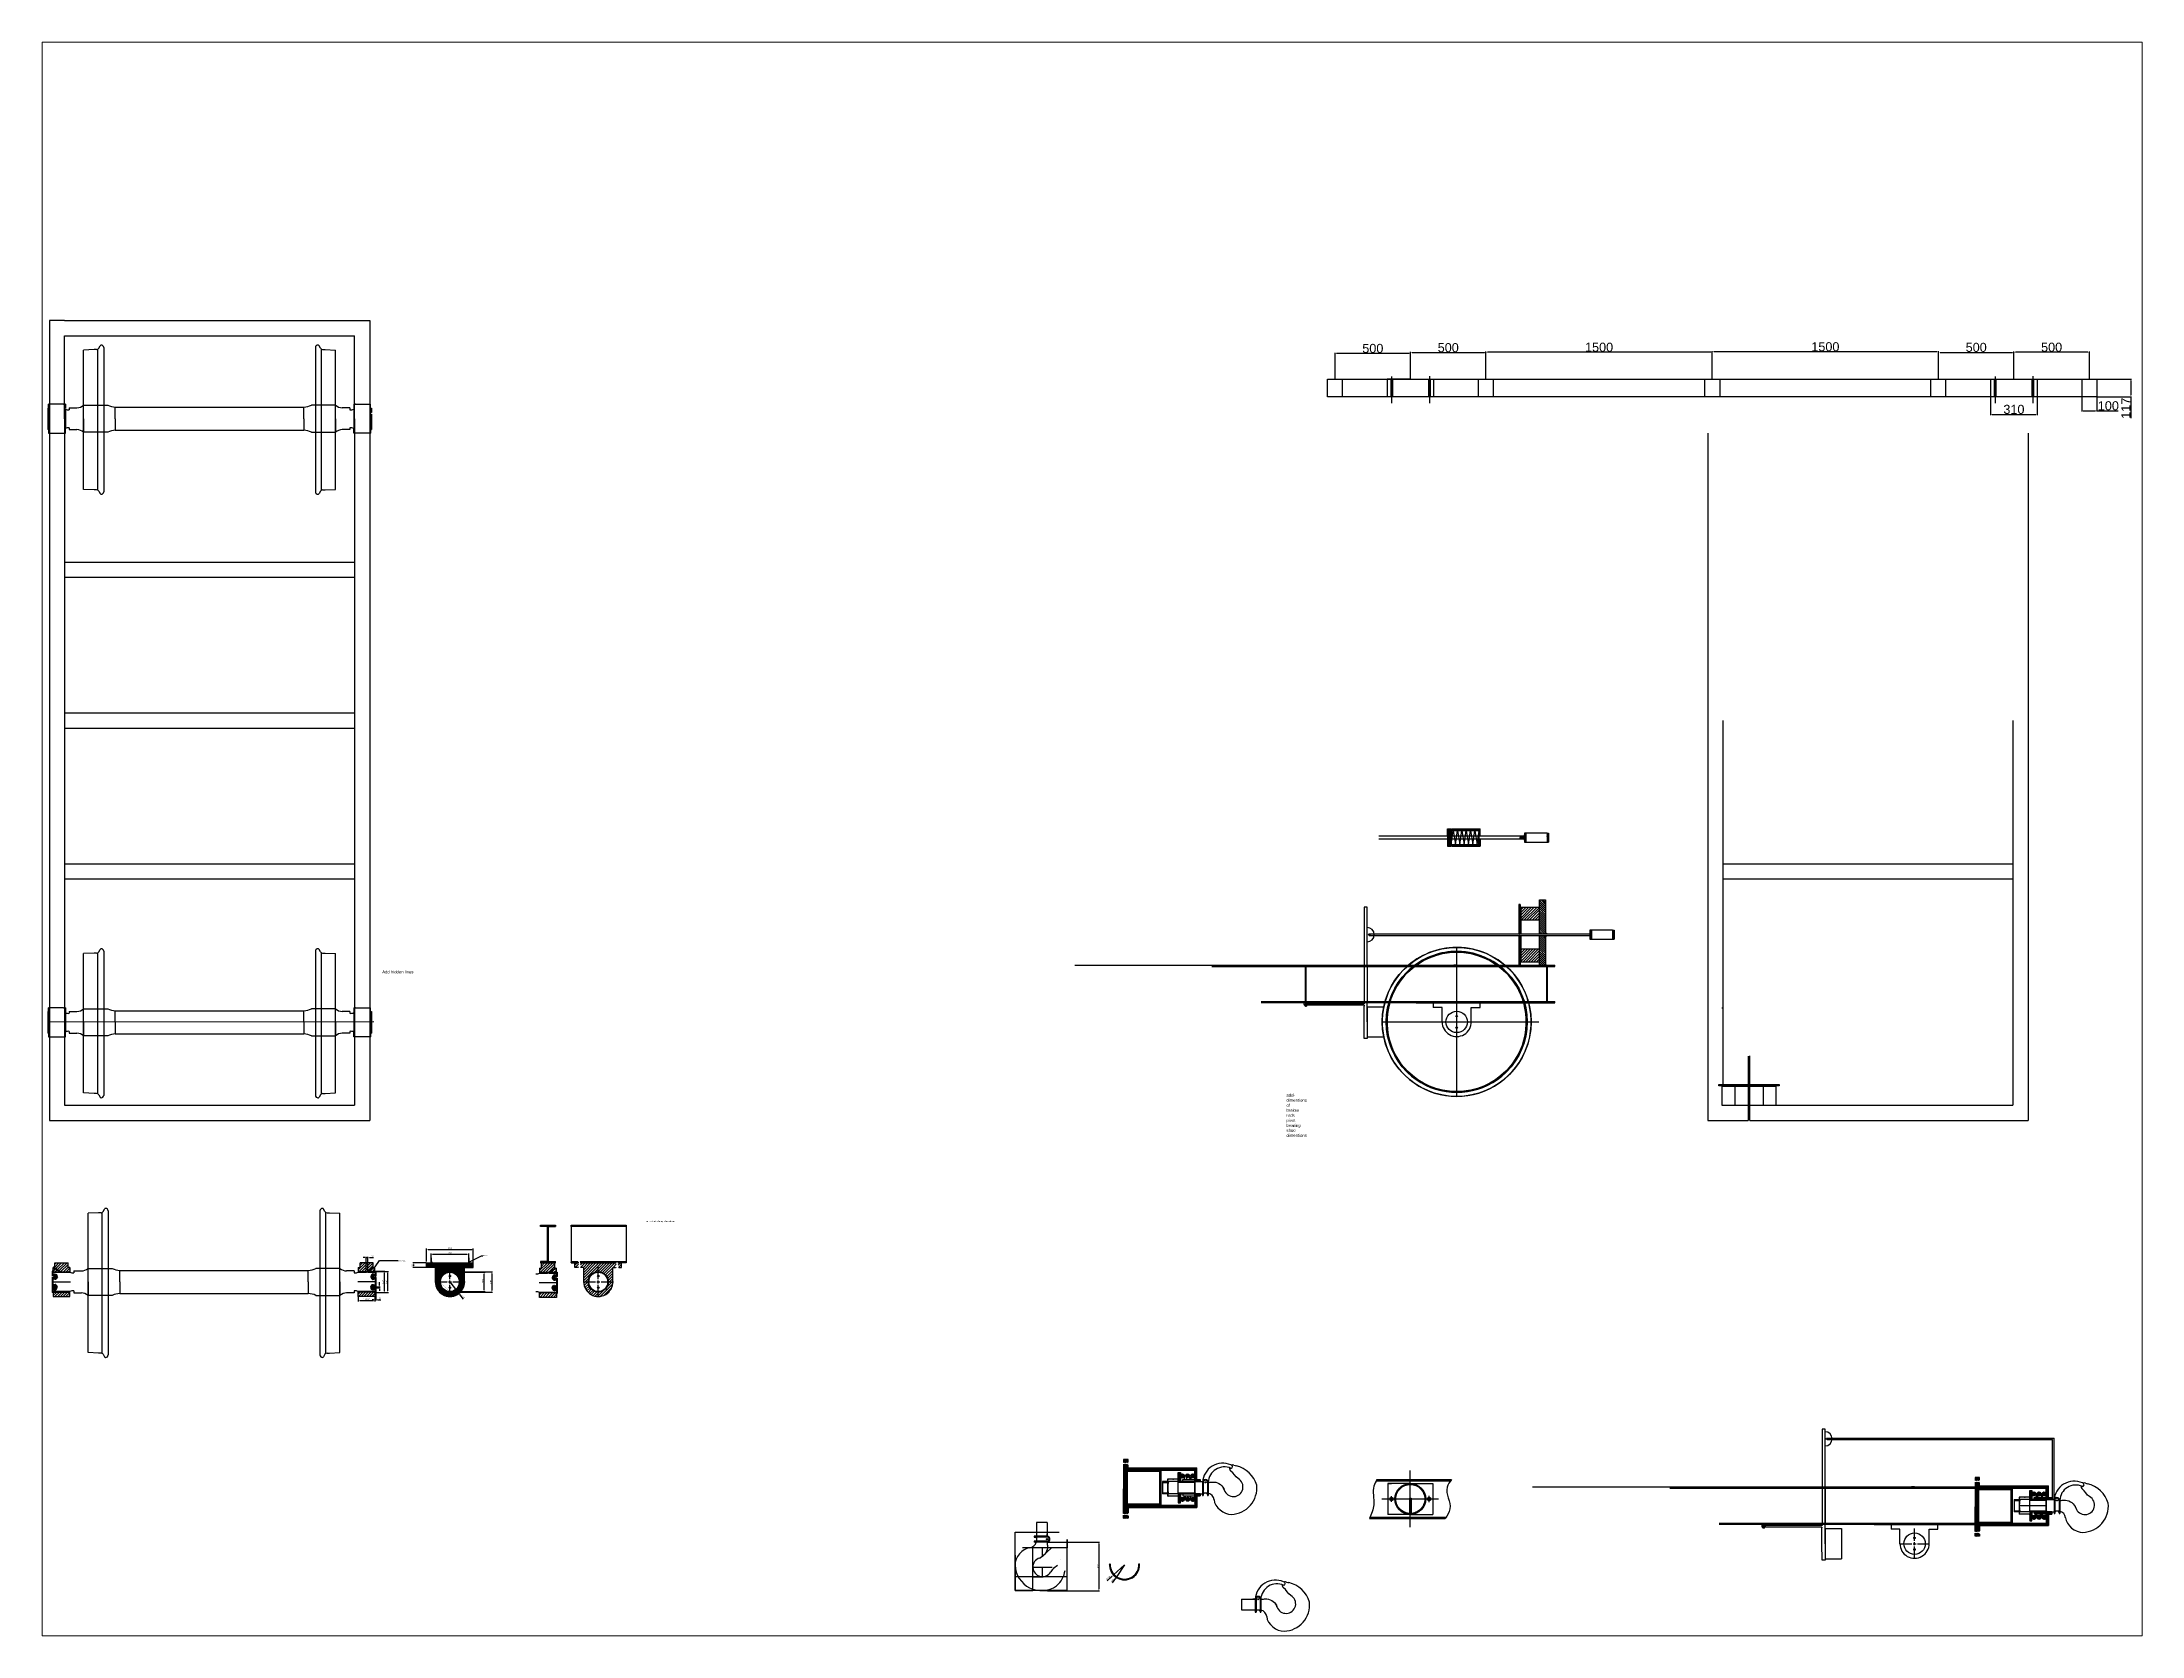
# Paper-space layout 'Layout2' of a CAD drawing. Header units: millimetres. Extents: x 26 to 231, y 20 to 176.
# The model-space entities are those that its viewports show. They can reach past a viewport. Long polylines and large blocks are cut down to what shows.
import ezdxf
from ezdxf import colors
from ezdxf.entities.mleader import LeaderData, LeaderLine
from ezdxf.math import Vec2, Vec3

# ---------------------------------------------------------------- set-up
doc = ezdxf.new("R2010")
doc.units = ezdxf.units.MM
for name, pattern in [('ACISOTGL', [3, 2, -1]), ('ACISOWELD', [3, 2, -1]), ('AM_ISO02W050x2', [3.75, 3, -0.75]), ('AM_ISO08W050', [18, 12, -1.5, 3, -1.5]), ('CENTER2', [28.575, 19.05, -3.175, 3.175, -3.175]), ('HIDDEN', [9.525, 6.35, -3.175])]:
    doc.linetypes.add(name, pattern=pattern)
doc.layers.add('AM_7', color=4, linetype='AM_ISO08W050', lineweight=25)
doc.layers.add('AM_8', color=1, linetype='Continuous', lineweight=25)
doc.styles.get("Standard").update_dxf_attribs({"font": 'arial.ttf'})
doc.dimstyles.new('ISO-25', dxfattribs={"dimscale": 4, "dimtxt": 2.5, "dimasz": 2.5, "dimexe": 1.25, "dimexo": 0.625, "dimtad": 1, "dimtxsty": 'Standard', "dimcen": 2.5, "dimadec": 0, "dimazin": 0, "dimtfac": 1, "dimtmove": 0, "dimatfit": 3, "dimfxl": 1, "dimarcsym": 0})
doc.dimstyles.new('ISO-25$0', dxfattribs={"dimscale": 4, "dimtxt": 2.5, "dimasz": 2.5, "dimexe": 1.25, "dimexo": 0.625, "dimtad": 1, "dimtxsty": 'Standard', "dimcen": 2.5, "dimadec": 0, "dimazin": 0, "dimtfac": 1, "dimtmove": 0, "dimatfit": 3, "dimfxl": 1, "dimarcsym": 0})
pattern_1 = [(45, (-0.947, 0), (-8.980256, 8.980256), [])]
pattern_2 = [(135, (1202.4908, -5.6777), (-2.245064, -2.245064), [])]
pattern_3 = [(45, (1202.491, -5.678), (-8.980256, 8.980256), [])]
pattern_4 = [(45, (1202.4908, -5.6777), (-2.245064, 2.245064), [])]
pattern_5 = [(45, (-6634.364, -4482.963), (-8.980256, 8.980256), [])]
pattern_6 = [(45, (-6634.364, -4482.9627), (-2.245064, 2.245064), [])]
pattern_7 = [(45, (-387.863, 8.2), (-2.8284271, 2.8284271), [])]
pattern_8 = [(45, (0, 0), (-2.8284271, 2.8284271), [])]
pattern_9 = [(45, (5256.946, -111.3116), (-2.8284271, 2.8284271), [])]

# ---------------------------------------------------------------- blocks, each defined once
blk = doc.blocks.new('*U3')
at = {"color": 0, "linetype": 'CENTER2', "transparency": 16777216}
blk.add_line((0, 33.615), (0, -33.615), dxfattribs=at)
blk = doc.blocks.new('*U4')
at = {"color": 0, "linetype": 'CENTER2', "transparency": 16777216}
blk.add_line((0, 33.615), (0, -33.615), dxfattribs=at)
blk = doc.blocks.new('*U5')
at = {"color": 0, "linetype": 'CENTER2', "transparency": 16777216}
blk.add_line((27, 16), (-27, -16), dxfattribs=at)
blk = doc.blocks.new('*U6')
at = {"color": 0, "linetype": 'CENTER2', "transparency": 16777216}
blk.add_line((59.5, 0), (-59.5, 0), dxfattribs=at)
blk = doc.blocks.new('*D7')
at = {"color": 0, "lineweight": -2, "transparency": 16777216}
for p, q in [((3387, 1829), (3668, 1829)), ((3663, 1819), (3663, 1705)), ((3387, 1695), (3668, 1695))]:
    blk.add_line(p, q, dxfattribs=at)
at = {"color": 0, "transparency": 16777216}
for points in [[(3662, 1819), (3665, 1819), (3663, 1829)], [(3662, 1705), (3665, 1705), (3663, 1695)]]:
    blk.add_solid(points, dxfattribs=at)
at = {"layer": 'Defpoints', "color": 0, "transparency": 16777216}
for p in [(3385, 1829), (3385, 1695), (3663, 1695)]:
    blk.add_point(p, dxfattribs=at)
at = {"color": 0, "transparency": 16777216, "insert": (3656, 1762), "char_height": 10, "attachment_point": 5, "rotation": 90}
blk.add_mtext('135', dxfattribs=at)
blk = doc.blocks.new('*D8')
at = {"color": 0, "lineweight": -2, "transparency": 16777216}
for p, q in [((3387, 1826), (3618, 1826)), ((3613, 1708), (3613, 1816)), ((3387, 1698), (3618, 1698))]:
    blk.add_line(p, q, dxfattribs=at)
at = {"color": 0, "transparency": 16777216}
for points in [[(3611, 1816), (3614, 1816), (3613, 1826)], [(3611, 1708), (3614, 1708), (3613, 1698)]]:
    blk.add_solid(points, dxfattribs=at)
at = {"layer": 'Defpoints', "color": 0, "transparency": 16777216}
for p in [(3385, 1826), (3613, 1826), (3385, 1698)]:
    blk.add_point(p, dxfattribs=at)
at = {"color": 0, "transparency": 16777216, "insert": (3604, 1762), "char_height": 10, "attachment_point": 5, "rotation": 90}
blk.add_mtext('128,5', dxfattribs=at)
blk = doc.blocks.new('*U9')
at = {"color": 0, "linetype": 'CENTER2', "transparency": 16777216}
for p, q in [((-100, 0), (-19, 0)), ((0, 19), (0, 100)), ((19, 0), (100, 0)), ((0, -100), (0, -19))]:
    blk.add_line(p, q, dxfattribs=at)
at = {"color": 0, "linetype": 'Continuous', "transparency": 16777216}
for p, q in [((-10, 0), (10, 0)), ((0, -10), (0, 10))]:
    blk.add_line(p, q, dxfattribs=at)
blk = doc.blocks.new('*D10')
at = {"color": 0, "lineweight": -2, "transparency": 16777216}
for p, q in [((3385, 1762), (3445, 1686)), ((3475, 1648), (3451, 1678))]:
    blk.add_line(p, q, dxfattribs=at)
at = {"color": 0, "transparency": 16777216}
blk.add_solid([(3453, 1679), (3450, 1677), (3445, 1686)], dxfattribs=at)
at = {"layer": 'Defpoints', "color": 0, "transparency": 16777216}
for p in [(3385, 1762), (3445, 1686)]:
    blk.add_point(p, dxfattribs=at)
at = {"color": 0, "transparency": 16777216, "insert": (3472, 1664), "char_height": 10, "attachment_point": 5, "rotation": 308.3696}
blk.add_mtext('R95', dxfattribs=at)
blk = doc.blocks.new('*D11')
at = {"color": 0, "lineweight": -2, "transparency": 16777216}
for p, q in [((3227, 1888), (3139, 1888)), ((3227, 1858), (3139, 1858)), ((3144, 1878), (3144, 1868))]:
    blk.add_line(p, q, dxfattribs=at)
at = {"color": 0, "transparency": 16777216}
for points in [[(3142, 1878), (3145, 1878), (3144, 1888)], [(3142, 1868), (3145, 1868), (3144, 1858)]]:
    blk.add_solid(points, dxfattribs=at)
at = {"layer": 'Defpoints', "color": 0, "transparency": 16777216}
for p in [(3144, 1858), (3230, 1888), (3230, 1858)]:
    blk.add_point(p, dxfattribs=at)
at = {"color": 0, "transparency": 16777216, "insert": (3136, 1873), "char_height": 10, "attachment_point": 5, "rotation": 90}
blk.add_mtext('30', dxfattribs=at)
blk = doc.blocks.new('*D12')
at = {"color": 0, "lineweight": -2, "transparency": 16777216}
for p, q in [((3260, 1891), (3260, 1951)), ((3510, 1891), (3510, 1951)), ((3270, 1946), (3500, 1946))]:
    blk.add_line(p, q, dxfattribs=at)
at = {"color": 0, "transparency": 16777216}
for points in [[(3270, 1948), (3270, 1944), (3260, 1946)], [(3500, 1948), (3500, 1944), (3510, 1946)]]:
    blk.add_solid(points, dxfattribs=at)
at = {"layer": 'Defpoints', "color": 0, "transparency": 16777216}
for p in [(3260, 1888), (3510, 1946), (3510, 1888)]:
    blk.add_point(p, dxfattribs=at)
at = {"color": 0, "transparency": 16777216, "insert": (3385, 1954), "char_height": 10, "attachment_point": 5}
blk.add_mtext('250', dxfattribs=at)
blk = doc.blocks.new('*D13')
at = {"color": 0, "lineweight": -2, "transparency": 16777216}
for p, q in [((3230, 1897), (3230, 1983)), ((3240, 1978), (3530, 1978)), ((3540, 1891), (3540, 1983))]:
    blk.add_line(p, q, dxfattribs=at)
at = {"color": 0, "transparency": 16777216}
for points in [[(3240, 1980), (3240, 1976), (3230, 1978)], [(3530, 1980), (3530, 1976), (3540, 1978)]]:
    blk.add_solid(points, dxfattribs=at)
at = {"layer": 'Defpoints', "color": 0, "transparency": 16777216}
for p in [(3540, 1978), (3230, 1894), (3540, 1888)]:
    blk.add_point(p, dxfattribs=at)
at = {"color": 0, "transparency": 16777216, "insert": (3385, 1986), "char_height": 10, "attachment_point": 5}
blk.add_mtext('310', dxfattribs=at)
blk = doc.blocks.new('*D14')
at = {"color": 0, "lineweight": -2, "transparency": 16777216}
for p, q in [((2897, 1833), (2954, 1833)), ((2949, 1823), (2949, 1701)), ((2897, 1691), (2954, 1691))]:
    blk.add_line(p, q, dxfattribs=at)
at = {"color": 0, "transparency": 16777216}
for points in [[(2948, 1823), (2951, 1823), (2949, 1833)], [(2948, 1701), (2951, 1701), (2949, 1691)]]:
    blk.add_solid(points, dxfattribs=at)
at = {"layer": 'Defpoints', "color": 0, "transparency": 16777216}
for p in [(2894, 1833), (2894, 1691), (2949, 1691)]:
    blk.add_point(p, dxfattribs=at)
at = {"color": 0, "transparency": 16777216, "insert": (2942, 1762), "char_height": 10, "attachment_point": 5, "rotation": 90}
blk.add_mtext('142', dxfattribs=at)
blk = doc.blocks.new('*D15')
at = {"color": 0, "lineweight": -2, "transparency": 16777216}
for p, q in [((2893, 1832), (2978, 1832)), ((2973, 1702), (2973, 1822)), ((2893, 1692), (2978, 1692))]:
    blk.add_line(p, q, dxfattribs=at)
at = {"color": 0, "transparency": 16777216}
for points in [[(2971, 1822), (2975, 1822), (2973, 1832)], [(2971, 1702), (2975, 1702), (2973, 1692)]]:
    blk.add_solid(points, dxfattribs=at)
at = {"layer": 'Defpoints', "color": 0, "transparency": 16777216}
for p in [(2890, 1832), (2973, 1832), (2890, 1692)]:
    blk.add_point(p, dxfattribs=at)
at = {"color": 0, "transparency": 16777216, "insert": (2965, 1762), "char_height": 10, "attachment_point": 5, "rotation": 90}
blk.add_mtext('140', dxfattribs=at)
blk = doc.blocks.new('*D16')
at = {"color": 0, "lineweight": -2, "transparency": 16777216}
for p, q in [((2889, 1689), (2889, 1639)), ((2894, 1689), (2894, 1639)), ((2879, 1644), (2869, 1644)), ((2889, 1644), (2894, 1644)), ((2904, 1644), (2926, 1644))]:
    blk.add_line(p, q, dxfattribs=at)
at = {"color": 0, "transparency": 16777216}
for points in [[(2879, 1646), (2879, 1642), (2889, 1644)], [(2904, 1646), (2904, 1642), (2894, 1644)]]:
    blk.add_solid(points, dxfattribs=at)
at = {"layer": 'Defpoints', "color": 0, "transparency": 16777216}
for p in [(2889, 1691), (2894, 1691), (2894, 1644)]:
    blk.add_point(p, dxfattribs=at)
at = {"color": 0, "transparency": 16777216, "insert": (2920, 1652), "char_height": 10, "attachment_point": 5}
blk.add_mtext('5', dxfattribs=at)
blk = doc.blocks.new('*D17')
at = {"color": 0, "lineweight": -2, "transparency": 16777216}
for p, q in [((2820, 1924), (2810, 1924)), ((2830, 1829), (2830, 1929)), ((2830, 1924), (2841, 1924)), ((2841, 1829), (2841, 1929)), ((2851, 1924), (2879, 1924))]:
    blk.add_line(p, q, dxfattribs=at)
at = {"color": 0, "transparency": 16777216}
for points in [[(2820, 1926), (2820, 1922), (2830, 1924)], [(2851, 1926), (2851, 1922), (2841, 1924)]]:
    blk.add_solid(points, dxfattribs=at)
at = {"layer": 'Defpoints', "color": 0, "transparency": 16777216}
for p in [(2830, 1826), (2841, 1924), (2841, 1826)]:
    blk.add_point(p, dxfattribs=at)
at = {"color": 0, "transparency": 16777216, "insert": (2870, 1931), "char_height": 10, "attachment_point": 5}
blk.add_mtext('12', dxfattribs=at)
blk = doc.blocks.new('*D18')
at = {"color": 0, "lineweight": -2, "transparency": 16777216}
for p, q in [((2885, 1729), (2923, 1729)), ((2885, 1724), (2923, 1724)), ((2918, 1739), (2918, 1761)), ((2918, 1724), (2918, 1729)), ((2918, 1714), (2918, 1704))]:
    blk.add_line(p, q, dxfattribs=at)
at = {"color": 0, "transparency": 16777216}
for points in [[(2917, 1739), (2920, 1739), (2918, 1729)], [(2917, 1714), (2920, 1714), (2918, 1724)]]:
    blk.add_solid(points, dxfattribs=at)
at = {"layer": 'Defpoints', "color": 0, "transparency": 16777216}
for p in [(2882, 1729), (2882, 1724), (2918, 1729)]:
    blk.add_point(p, dxfattribs=at)
at = {"color": 0, "transparency": 16777216, "insert": (2911, 1755), "char_height": 10, "attachment_point": 5, "rotation": 90}
blk.add_mtext('5', dxfattribs=at)
blk = doc.blocks.new('*U19')
at = {"color": 0, "linetype": 'CENTER2', "transparency": 16777216}
blk.add_line((-27, 16), (27, -16), dxfattribs=at)
blk = doc.blocks.new('*U20')
at = {"color": 0, "linetype": 'CENTER2', "transparency": 16777216}
blk.add_line((-59.5, 0), (59.5, 0), dxfattribs=at)
blk = doc.blocks.new('*D21')
at = {"color": 0, "lineweight": -2, "transparency": 16777216}
for p, q in [((2777, 1663), (2777, 1632)), ((2878, 1637), (2787, 1637)), ((2888, 1663), (2888, 1632))]:
    blk.add_line(p, q, dxfattribs=at)
at = {"color": 0, "transparency": 16777216}
for points in [[(2787, 1638), (2787, 1635), (2777, 1637)], [(2878, 1638), (2878, 1635), (2888, 1637)]]:
    blk.add_solid(points, dxfattribs=at)
at = {"layer": 'Defpoints', "color": 0, "transparency": 16777216}
for p in [(2777, 1666), (2777, 1637), (2888, 1666)]:
    blk.add_point(p, dxfattribs=at)
at = {"color": 0, "transparency": 16777216, "insert": (2833, 1645), "char_height": 10, "attachment_point": 5}
blk.add_mtext('111,05', dxfattribs=at)
blk = doc.blocks.new('*D22')
at = {"color": 0, "lineweight": -2, "transparency": 16777216}
for p, q in [((14305, 7745), (14532, 7745)), ((14527, 7735), (14527, 7638)), ((14305, 7628), (14532, 7628)), ((14527, 7628), (14527, 7486))]:
    blk.add_line(p, q, dxfattribs=at)
at = {"color": 0, "transparency": 16777216}
for points in [[(14526, 7735), (14529, 7735), (14527, 7745)], [(14526, 7638), (14529, 7638), (14527, 7628)]]:
    blk.add_solid(points, dxfattribs=at)
at = {"layer": 'Defpoints', "color": 0, "transparency": 16777216}
for p in [(14303, 7745), (14303, 7628), (14527, 7628)]:
    blk.add_point(p, dxfattribs=at)
at = {"color": 0, "transparency": 16777216, "insert": (14495, 7552), "char_height": 10, "attachment_point": 5, "rotation": 90}
blk.add_mtext('{\\H6x;117}', dxfattribs=at)
blk = doc.blocks.new('*U23')
at = {"color": 0, "linetype": 'CENTER2', "transparency": 16777216}
blk.add_line((0, 33.615), (0, -33.615), dxfattribs=at)
blk = doc.blocks.new('*U24')
at = {"color": 0, "linetype": 'CENTER2', "transparency": 16777216}
blk.add_line((0, 33.615), (0, -33.615), dxfattribs=at)
blk = doc.blocks.new('*U25')
at = {"color": 0, "linetype": 'CENTER2', "transparency": 16777216}
blk.add_line((0, 143), (0, -34), dxfattribs=at)
blk = doc.blocks.new('*U26')
at = {"color": 0, "linetype": 'CENTER2', "transparency": 16777216}
blk.add_line((0, 146), (0, -34), dxfattribs=at)
blk = doc.blocks.new('*U27')
at = {"color": 0, "linetype": 'CENTER2', "transparency": 16777216}
blk.add_line((0, 143), (0, -34), dxfattribs=at)
blk = doc.blocks.new('*U28')
at = {"color": 0, "linetype": 'CENTER2', "transparency": 16777216}
blk.add_line((0, 146), (0, -34), dxfattribs=at)
blk = doc.blocks.new('*D29')
at = {"color": 0, "lineweight": -2, "transparency": 16777216}
for p, q in [((13598, 7743), (13598, 7506)), ((13908, 7743), (13908, 7506)), ((13608, 7511), (13898, 7511))]:
    blk.add_line(p, q, dxfattribs=at)
at = {"color": 0, "transparency": 16777216}
for points in [[(13608, 7513), (13608, 7509), (13598, 7511)], [(13898, 7513), (13898, 7509), (13908, 7511)]]:
    blk.add_solid(points, dxfattribs=at)
at = {"layer": 'Defpoints', "color": 0, "transparency": 16777216}
for p in [(13598, 7745), (13908, 7745), (13908, 7511)]:
    blk.add_point(p, dxfattribs=at)
at = {"color": 0, "transparency": 16777216, "insert": (13753, 7544), "char_height": 10, "attachment_point": 5}
blk.add_mtext('{\\H6x;310}', dxfattribs=at)
blk = doc.blocks.new('*D30')
at = {"color": 0, "lineweight": -2, "transparency": 16777216}
for p, q in [((14203, 7623), (14203, 7530)), ((14213, 7535), (14293, 7535)), ((14303, 7626), (14303, 7530)), ((14303, 7535), (14444, 7535))]:
    blk.add_line(p, q, dxfattribs=at)
at = {"color": 0, "transparency": 16777216}
for points in [[(14213, 7537), (14213, 7533), (14203, 7535)], [(14293, 7537), (14293, 7533), (14303, 7535)]]:
    blk.add_solid(points, dxfattribs=at)
at = {"layer": 'Defpoints', "color": 0, "transparency": 16777216}
for p in [(14203, 7625), (14303, 7628), (14303, 7535)]:
    blk.add_point(p, dxfattribs=at)
at = {"color": 0, "transparency": 16777216, "insert": (14379, 7568), "char_height": 10, "attachment_point": 5}
blk.add_mtext('{\\H6x;100}', dxfattribs=at)
blk = doc.blocks.new('*D31')
at = {"color": 0, "lineweight": -2, "transparency": 16777216}
for p, q in [((13753, 7748), (13753, 7928)), ((14243, 7923), (13763, 7923)), ((14253, 7748), (14253, 7928))]:
    blk.add_line(p, q, dxfattribs=at)
at = {"color": 0, "transparency": 16777216}
for points in [[(13763, 7925), (13763, 7922), (13753, 7923)], [(14243, 7925), (14243, 7922), (14253, 7923)]]:
    blk.add_solid(points, dxfattribs=at)
at = {"layer": 'Defpoints', "color": 0, "transparency": 16777216}
for p in [(13753, 7923), (13753, 7745), (14253, 7745)]:
    blk.add_point(p, dxfattribs=at)
at = {"color": 0, "transparency": 16777216, "insert": (14003, 7956), "char_height": 10, "attachment_point": 5}
blk.add_mtext('{\\H6x;500}', dxfattribs=at)
blk = doc.blocks.new('*D32')
at = {"color": 0, "lineweight": -2, "transparency": 16777216}
for p, q in [((13253, 7748), (13253, 7927)), ((13263, 7922), (13743, 7922)), ((13753, 7748), (13753, 7927))]:
    blk.add_line(p, q, dxfattribs=at)
at = {"color": 0, "transparency": 16777216}
for points in [[(13263, 7924), (13263, 7921), (13253, 7922)], [(13743, 7924), (13743, 7921), (13753, 7922)]]:
    blk.add_solid(points, dxfattribs=at)
at = {"layer": 'Defpoints', "color": 0, "transparency": 16777216}
for p in [(13753, 7922), (13253, 7745), (13753, 7745)]:
    blk.add_point(p, dxfattribs=at)
at = {"color": 0, "transparency": 16777216, "insert": (13503, 7955), "char_height": 10, "attachment_point": 5}
blk.add_mtext('{\\H6x;500}', dxfattribs=at)
blk = doc.blocks.new('*D33')
at = {"color": 0, "lineweight": -2, "transparency": 16777216}
for p, q in [((11753, 7748), (11753, 7931)), ((13243, 7926), (11763, 7926)), ((13253, 7748), (13253, 7931))]:
    blk.add_line(p, q, dxfattribs=at)
at = {"color": 0, "transparency": 16777216}
for points in [[(11763, 7928), (11763, 7925), (11753, 7926)], [(13243, 7928), (13243, 7925), (13253, 7926)]]:
    blk.add_solid(points, dxfattribs=at)
at = {"layer": 'Defpoints', "color": 0, "transparency": 16777216}
for p in [(11753, 7926), (11753, 7745), (13253, 7745)]:
    blk.add_point(p, dxfattribs=at)
at = {"color": 0, "transparency": 16777216, "insert": (12503, 7959), "char_height": 10, "attachment_point": 5}
blk.add_mtext('{\\H6x;1500}', dxfattribs=at)
blk = doc.blocks.new('*D34')
at = {"color": 0, "lineweight": -2, "transparency": 16777216}
for p, q in [((10253, 7748), (10253, 7928)), ((11743, 7923), (10263, 7923)), ((11753, 7748), (11753, 7928))]:
    blk.add_line(p, q, dxfattribs=at)
at = {"color": 0, "transparency": 16777216}
for points in [[(10263, 7925), (10263, 7922), (10253, 7923)], [(11743, 7925), (11743, 7922), (11753, 7923)]]:
    blk.add_solid(points, dxfattribs=at)
at = {"layer": 'Defpoints', "color": 0, "transparency": 16777216}
for p in [(10253, 7923), (10253, 7745), (11753, 7745)]:
    blk.add_point(p, dxfattribs=at)
at = {"color": 0, "transparency": 16777216, "insert": (11003, 7956), "char_height": 10, "attachment_point": 5}
blk.add_mtext('{\\H6x;1500}', dxfattribs=at)
blk = doc.blocks.new('*D35')
at = {"color": 0, "lineweight": -2, "transparency": 16777216}
for p, q in [((9753, 7748), (9753, 7925)), ((10243, 7920), (9763, 7920)), ((10253, 7748), (10253, 7925))]:
    blk.add_line(p, q, dxfattribs=at)
at = {"color": 0, "transparency": 16777216}
for points in [[(9763, 7922), (9763, 7918), (9753, 7920)], [(10243, 7922), (10243, 7918), (10253, 7920)]]:
    blk.add_solid(points, dxfattribs=at)
at = {"layer": 'Defpoints', "color": 0, "transparency": 16777216}
for p in [(9753, 7920), (9753, 7745), (10253, 7745)]:
    blk.add_point(p, dxfattribs=at)
at = {"color": 0, "transparency": 16777216, "insert": (10003, 7953), "char_height": 10, "attachment_point": 5}
blk.add_mtext('{\\H6x;500}', dxfattribs=at)
blk = doc.blocks.new('*D36')
at = {"color": 0, "lineweight": -2, "transparency": 16777216}
for p, q in [((9253, 7748), (9253, 7920)), ((9743, 7915), (9263, 7915)), ((9753, 7748), (9753, 7920))]:
    blk.add_line(p, q, dxfattribs=at)
at = {"color": 0, "transparency": 16777216}
for points in [[(9263, 7917), (9263, 7914), (9253, 7915)], [(9743, 7917), (9743, 7914), (9753, 7915)]]:
    blk.add_solid(points, dxfattribs=at)
at = {"layer": 'Defpoints', "color": 0, "transparency": 16777216}
for p in [(9253, 7915), (9253, 7745), (9753, 7745)]:
    blk.add_point(p, dxfattribs=at)
at = {"color": 0, "transparency": 16777216, "insert": (9503, 7948), "char_height": 10, "attachment_point": 5}
blk.add_mtext('{\\H6x;500}', dxfattribs=at)
blk = doc.blocks.new('*U37')
at = {"color": 0, "linetype": 'CENTER2', "transparency": 16777216}
blk.add_line((27, 16), (-27, -16), dxfattribs=at)
blk = doc.blocks.new('*U38')
at = {"color": 0, "linetype": 'CENTER2', "transparency": 16777216}
blk.add_line((59.5, 0), (-59.5, 0), dxfattribs=at)
blk = doc.blocks.new('*U39')
at = {"color": 0, "linetype": 'CENTER2', "transparency": 16777216}
for p, q in [((-100, 0), (-19, 0)), ((0, 19), (0, 100)), ((19, 0), (100, 0)), ((0, -100), (0, -19))]:
    blk.add_line(p, q, dxfattribs=at)
at = {"color": 0, "linetype": 'Continuous', "transparency": 16777216}
for p, q in [((-10, 0), (10, 0)), ((0, -10), (0, 10))]:
    blk.add_line(p, q, dxfattribs=at)
blk = doc.blocks.new('*U40')
at = {"color": 0, "linetype": 'CENTER2', "transparency": 16777216}
for p, q in [((-100, 0), (-19, 0)), ((0, 19), (0, 100)), ((19, 0), (100, 0)), ((0, -100), (0, -19))]:
    blk.add_line(p, q, dxfattribs=at)
at = {"color": 0, "linetype": 'Continuous', "transparency": 16777216}
for p, q in [((-10, 0), (10, 0)), ((0, -10), (0, 10))]:
    blk.add_line(p, q, dxfattribs=at)
blk = doc.blocks.new('*U41')
at = {"color": 0, "linetype": 'CENTER2', "transparency": 16777216}
for p, q in [((0, 98.724), (0, 497.12)), ((-497.12, 0), (-98.724, 0)), ((0, -497.12), (0, -98.724)), ((98.724, 0), (497.12, 0))]:
    blk.add_line(p, q, dxfattribs=at)
at = {"color": 0, "linetype": 'Continuous', "transparency": 16777216}
for p, q in [((0, -49.362), (0, 49.362)), ((-49.362, 0), (49.362, 0))]:
    blk.add_line(p, q, dxfattribs=at)
blk = doc.blocks.new('*U42')
at = {"color": 0, "linetype": 'CENTER2', "transparency": 16777216}
for p, q in [((-13.5, 0), (-2, 0)), ((0, 2), (0, 13.5)), ((2, 0), (13.5, 0)), ((0, -13.5), (0, -2))]:
    blk.add_line(p, q, dxfattribs=at)
at = {"color": 0, "linetype": 'Continuous', "transparency": 16777216}
for p, q in [((-1, 0), (1, 0)), ((0, -1), (0, 1))]:
    blk.add_line(p, q, dxfattribs=at)
blk = doc.blocks.new('*D45')
at = {"color": 0, "lineweight": -2, "transparency": 16777216}
for p, q in [((7857, -112), (7784, -180)), ((7742, -218), (7776, -187))]:
    blk.add_line(p, q, dxfattribs=at)
at = {"color": 0, "transparency": 16777216}
blk.add_solid([(7775, -185), (7777, -188), (7784, -180)], dxfattribs=at)
at = {"layer": 'Defpoints', "color": 0, "transparency": 16777216}
for p in [(7857, -112), (7784, -180)]:
    blk.add_point(p, dxfattribs=at)
at = {"color": 0, "transparency": 16777216, "insert": (7750, -200), "char_height": 10, "attachment_point": 5, "rotation": 42.5859}
blk.add_mtext('R100', dxfattribs=at)
blk = doc.blocks.new('*D46')
at = {"color": 0, "lineweight": -2, "transparency": 16777216}
for p, q in [((7857, -112), (7805, -191)), ((7778, -232), (7799, -200))]:
    blk.add_line(p, q, dxfattribs=at)
at = {"color": 0, "transparency": 16777216}
blk.add_solid([(7798, -199), (7801, -201), (7805, -191)], dxfattribs=at)
at = {"layer": 'Defpoints', "color": 0, "transparency": 16777216}
for p in [(7857, -112), (7805, -191)]:
    blk.add_point(p, dxfattribs=at)
at = {"color": 0, "transparency": 16777216, "insert": (7779, -216), "char_height": 10, "attachment_point": 5, "rotation": 56.4657}
blk.add_mtext('R95', dxfattribs=at)
blk = doc.blocks.new('*D47')
at = {"color": 0, "lineweight": -2, "transparency": 16777216}
for p, q in [((7346, 38), (7691, 38)), ((7686, 28), (7686, -274)), ((7346, -284), (7691, -284))]:
    blk.add_line(p, q, dxfattribs=at)
at = {"color": 0, "transparency": 16777216}
for points in [[(7685, 28), (7688, 28), (7686, 38)], [(7685, -274), (7688, -274), (7686, -284)]]:
    blk.add_solid(points, dxfattribs=at)
at = {"layer": 'Defpoints', "color": 0, "transparency": 16777216}
for p in [(7343, 38), (7343, -284), (7686, -284)]:
    blk.add_point(p, dxfattribs=at)
at = {"color": 0, "transparency": 16777216, "insert": (7679, -123), "char_height": 10, "attachment_point": 5, "rotation": 90}
blk.add_mtext('322', dxfattribs=at)
blk = doc.blocks.new('*U51')
at = {"color": 0, "linetype": 'CENTER2', "transparency": 16777216}
for p, q in [((-100, 0), (-19, 0)), ((0, 19), (0, 100)), ((19, 0), (100, 0)), ((0, -100), (0, -19))]:
    blk.add_line(p, q, dxfattribs=at)
at = {"color": 0, "linetype": 'Continuous', "transparency": 16777216}
for p, q in [((-10, 0), (10, 0)), ((0, -10), (0, 10))]:
    blk.add_line(p, q, dxfattribs=at)
blk = doc.blocks.new('*U50')
at = {"color": 0, "linetype": 'CENTER2', "transparency": 16777216}
for p, q in [((-13.5, 0), (-2, 0)), ((0, 2), (0, 13.5)), ((2, 0), (13.5, 0)), ((0, -13.5), (0, -2))]:
    blk.add_line(p, q, dxfattribs=at)
at = {"color": 0, "linetype": 'Continuous', "transparency": 16777216}
for p, q in [((-1, 0), (1, 0)), ((0, -1), (0, 1))]:
    blk.add_line(p, q, dxfattribs=at)

msp = doc.modelspace()

# ---------------------------------------------------------------- hatches: boundary and pattern name
h = msp.add_hatch()
h.set_pattern_fill('ANSI31', color=256, scale=2, angle=90)
h.set_pattern_definition([(135, (64.2466, 643.889), (-4.490128, -4.490128), [])])
h.paths.add_polyline_path([(10022.856, 4764.469), (9997.884, 4764.469), (9997.884, 4717.312), (9997.884, 4650.155), (10022.856, 4650.155)])
h = msp.add_hatch()
h.set_pattern_fill('ANSI31', color=256)
h.paths.add_polyline_path([(10214.846, 4764.469), (10027.856, 4764.469), (10027.856, 4754.469), (10204.846, 4754.469), (10204.846, 4717.312), (10214.846, 4717.312)])
h.paths.add_polyline_path([(10214.846, 4697.312), (10204.846, 4697.312), (10204.846, 4660.155), (10027.856, 4660.155), (10027.856, 4650.155), (10214.846, 4650.155)])
h = msp.add_hatch()
h.set_pattern_fill('ANSI31', color=256)
h.set_pattern_definition([(45, (64.2466, 643.889), (-2.245064, 2.245064), [])])
edge = h.paths.add_edge_path()
edge.add_line((10518.41, 4736.942), (10508.41, 4736.942))
edge.add_line((10508.41, 4736.942), (10508.41, 4718.103))
edge.add_line((10508.41, 4718.103), (10478.741, 4717.707))
edge.add_spline(control_points=[(10478.741, 4717.707), (10480.887, 4715.079), (10484.331, 4710.863), (10478.121, 4704.964), (10478.503, 4700.247), (10478.741, 4697.312)], knot_values=[0, 0, 0, 0, 8.469081976, 13.588379589, 22.02334819, 22.02334819, 22.02334819, 22.02334819], degree=3, periodic=0)
edge.add_line((10478.741, 4697.312), (10508.41, 4697.312))
edge.add_line((10508.41, 4697.312), (10508.41, 4677.01))
edge.add_line((10508.41, 4677.01), (10518.41, 4677.01))
edge.add_line((10518.41, 4677.01), (10518.41, 4736.942))
h.paths.add_polyline_path([(10668.387, 4736.942), (10658.387, 4736.942), (10658.387, 4677.01), (10668.387, 4677.01)])
h = msp.add_hatch()
h.set_pattern_fill('ANSI31', color=256, angle=90)
h.paths.add_polyline_path([(10478.737, 4263.423), (10471.737, 4263.423), (10471.737, 4068.423), (10478.737, 4068.423)])
h = msp.add_hatch()
h.set_pattern_fill('ANSI31', color=256, scale=4)
h.set_pattern_definition([(45, (-30, -9e-13), (-8.980256, 8.980256), [])])
h.paths.add_polyline_path([(10483.737, 4243.423), (10483.737, 4158.423), (10608.737, 4158.423), (10608.737, 4243.423)])
h.paths.add_polyline_path([(10608.737, 3883.423), (10608.737, 3968.423), (10483.737, 3968.423), (10483.737, 3883.423)])
h = msp.add_hatch()
h.set_pattern_fill('ANSI31', color=256, scale=3, angle=90)
h.paths.add_polyline_path([(10648.737, 4293.423), (10608.737, 4293.423), (10608.737, 4243.423), (10608.737, 4068.423), (10638.737, 4068.423), (10648.737, 4068.423)])
h.paths.add_polyline_path([(10648.737, 4023.121), (10648.737, 4058.339), (10638.737, 4058.339), (10608.737, 4058.352), (10608.737, 4033.121), (10608.737, 3861.631), (10648.737, 3861.631)])
h = msp.add_hatch()
h.set_pattern_fill('ANSI31', color=256, angle=90)
h.paths.add_polyline_path([(10478.737, 4058.423), (10471.737, 4058.423), (10471.737, 3863.423), (10478.737, 3863.423)])
h = msp.add_hatch()
h.set_pattern_fill('ANSI32', color=256, scale=0.5)
h.paths.add_polyline_path([(10653.737, 4073.423), (10648.737, 4073.423), (10648.737, 4068.423), (10653.737, 4068.423)])
h.paths.add_polyline_path([(10653.737, 4058.339), (10648.737, 4058.339), (10648.737, 4053.339), (10653.737, 4053.339)])
h = msp.add_hatch()
h.set_pattern_fill('ANSI31', color=256)
h.paths.add_polyline_path([(10952.301, 4093.053), (10942.301, 4093.053), (10942.301, 4074.214), (10942.301, 4068.423), (10942.296, 4058.21), (10942.258, 4058.21), (10942.301, 4053.423), (10942.301, 4033.121), (10952.301, 4033.121)])
h = msp.add_hatch()
h.set_pattern_fill('ANSI31', color=256)
h.paths.add_polyline_path([(11102.278, 4093.053), (11092.278, 4093.053), (11092.278, 4033.121), (11102.278, 4033.121)])
h = msp.add_hatch(color=256)
h.dxf.hatch_style = 1
h.paths.add_polyline_path([(10655.128, 3861.631), (10648.737, 3868.022), (10648.737, 3861.631)])
h = msp.add_hatch()
h.set_pattern_fill('ANSI31', color=256)
h.set_pattern_definition(pattern_6)
h.paths.add_polyline_path([(4038.546, 2127.189, -0.414213562), (4041.546, 2130.189), (4085.646, 2130.189), (4085.646, 2138.789), (3985.646, 2138.789), (3985.646, 2130.189), (4029.746, 2130.189, -0.414213562), (4032.746, 2127.189), (4032.746, 1900.389, -0.414213562), (4029.746, 1897.389), (3985.646, 1897.389), (3985.646, 1888.789), (4085.646, 1888.789), (4085.646, 1897.389), (4041.546, 1897.389, -0.414213562), (4038.546, 1900.389)])
h.paths.add_polyline_path([(4552.895, 2130.189), (4552.895, 2138.789), (4187.676, 2138.789), (4187.676, 2130.189)])
h = msp.add_hatch()
h.set_pattern_fill('ANSI31', color=256)
edge = h.paths.add_edge_path()
edge.add_line((762.35, 1800.035), (762.35, 1795.059))
edge.add_line((762.35, 1795.059), (759.854, 1795.059))
edge.add_line((759.854, 1795.059), (758.586, 1794.372))
edge.add_line((758.586, 1794.372), (753.156, 1794.372))
edge.add_line((753.156, 1794.372), (753.156, 1793.578))
edge.add_line((753.156, 1793.578), (753.156, 1782.092))
edge.add_spline(control_points=[(753.156, 1782.092), (760.101, 1782.092), (768.008, 1775.771), (775.283, 1781.776), (785.087, 1795.049), (778.762, 1799.789), (778.762, 1811.482), (765.478, 1817.803), (753.156, 1809.902)], knot_values=[0, 0, 0, 0, 1, 2, 3, 4, 5, 6, 6, 6, 6], degree=3, periodic=0)
edge.add_line((753.156, 1809.902), (753.156, 1801.516))
edge.add_line((753.156, 1801.516), (753.156, 1800.722))
edge.add_line((753.156, 1800.722), (758.586, 1800.722))
edge.add_line((758.586, 1800.722), (759.856, 1800.035))
edge.add_line((759.856, 1800.035), (762.35, 1800.035))
h = msp.add_hatch()
h.set_pattern_fill('ANSI31', color=256, scale=4)
h.paths.add_polyline_path([(760.906, 1829.201), (757.406, 1829.201), (757.406, 1832.047), (754.156, 1832.047), (754.156, 1858.467), (754.862, 1858.467), (756.351, 1856.979), (801.24, 1829.201)])
h = msp.add_hatch()
h.set_pattern_fill('ANSI31', color=256, angle=90)
h.paths.add_polyline_path([(812.481, 1826.361), (812.481, 1829.201), (860.906, 1829.201), (865.156, 1829.201), (865.156, 1826.361), (860.906, 1826.361)])
h.paths.add_polyline_path([(754.156, 1826.361), (754.159, 1829.201), (801.24, 1829.201), (801.24, 1826.361)])
h = msp.add_hatch()
h.set_pattern_fill('ANSI31', color=256, angle=90)
h.paths.add_polyline_path([(754.159, 1832.047), (757.406, 1832.047), (757.406, 1829.201), (801.24, 1829.201), (803.535, 1827.781), (801.24, 1826.361), (757.406, 1826.361), (754.159, 1826.361)])
h = msp.add_hatch()
h.set_pattern_fill('ANSI31', color=256, scale=4)
h.paths.add_polyline_path([(764.49, 1858.467), (765.156, 1858.467), (765.156, 1888.467), (853.156, 1888.467), (853.156, 1858.467), (856.656, 1858.467), (861.924, 1858.467), (865.156, 1858.467), (865.156, 1829.201), (860.906, 1829.201), (857.406, 1829.201), (807.892, 1829.201), (763.002, 1856.979)])
h = msp.add_hatch()
h.set_pattern_fill('ANSI31', color=256, scale=4)
h.paths.add_polyline_path([(2877.821, 1858.467), (2877.156, 1858.467), (2877.156, 1888.467), (2789.156, 1888.467), (2789.156, 1858.467), (2785.656, 1858.467), (2780.387, 1858.467), (2777.156, 1858.467), (2777.156, 1829.201), (2781.406, 1829.201), (2784.906, 1829.201), (2834.419, 1829.201), (2879.309, 1856.979)])
h = msp.add_hatch()
h.set_pattern_fill('ANSI31', color=256, angle=90)
h.paths.add_polyline_path([(2829.83, 1826.361), (2829.83, 1829.201), (2781.406, 1829.201), (2777.156, 1829.201), (2777.156, 1826.361), (2781.406, 1826.361)])
h.paths.add_polyline_path([(2888.156, 1826.361), (2888.152, 1829.201), (2841.071, 1829.201), (2841.071, 1826.361)])
h = msp.add_hatch()
h.set_pattern_fill('ANSI31', color=256, angle=90)
h.paths.add_polyline_path([(2888.152, 1832.047), (2884.906, 1832.047), (2884.906, 1829.201), (2841.071, 1829.201), (2838.776, 1827.781), (2841.071, 1826.361), (2884.906, 1826.361), (2888.152, 1826.361)])
h = msp.add_hatch()
h.set_pattern_fill('ANSI31', color=256, scale=4)
h.paths.add_polyline_path([(2881.406, 1829.201), (2884.906, 1829.201), (2884.906, 1832.047), (2888.156, 1832.047), (2888.156, 1858.467), (2887.449, 1858.467), (2885.961, 1856.979), (2841.071, 1829.201)])
h = msp.add_hatch()
h.set_pattern_fill('ANSI31', color=256)
edge = h.paths.add_edge_path()
edge.add_spline(control_points=[(2889.156, 1782.092), (2882.21, 1782.092), (2874.303, 1775.771), (2867.028, 1781.776), (2857.224, 1795.049), (2863.549, 1799.789), (2863.549, 1811.482), (2876.833, 1817.803), (2889.156, 1809.902)], knot_values=[0, 0, 0, 0, 1, 2, 3, 4, 5, 6, 6, 6, 6], degree=3, periodic=0)
edge.add_line((2889.156, 1809.902), (2889.156, 1800.722))
edge.add_line((2889.156, 1800.722), (2883.726, 1800.722))
edge.add_line((2883.726, 1800.722), (2882.456, 1800.035))
edge.add_line((2882.456, 1800.035), (2882.456, 1795.06))
edge.add_line((2882.456, 1795.06), (2883.726, 1794.372))
edge.add_line((2883.726, 1794.372), (2889.156, 1794.372))
edge.add_line((2889.156, 1794.372), (2889.156, 1782.092))
h = msp.add_hatch()
h.set_pattern_fill('ANSI31', color=256, scale=2)
h.paths.add_polyline_path([(3254.631, 1888.467), (3229.63, 1888.467), (3229.63, 1858.467), (3254.631, 1858.467)])
h.paths.add_polyline_path([(3539.634, 1888.467), (3514.633, 1888.467), (3514.633, 1858.467), (3539.634, 1858.467)])
h = msp.add_hatch()
h.set_pattern_fill('ANSI31', color=256, scale=2)
edge = h.paths.add_edge_path()
edge.add_line((3504.633, 1888.467), (3481.052, 1888.467))
edge.add_line((3481.052, 1888.467), (3288.212, 1888.467))
edge.add_line((3288.212, 1888.467), (3264.631, 1888.467))
edge.add_line((3264.631, 1888.467), (3264.631, 1858.467))
edge.add_line((3264.631, 1858.467), (3288.212, 1858.467))
edge.add_line((3288.212, 1858.467), (3288.212, 1762.051))
edge.add_line((3288.212, 1762.051), (3317.472, 1762.051))
edge.add_arc((3384.632, 1762.047), 67.16, 0.0033332, 179.9966668, ccw=False)
edge.add_line((3451.792, 1762.051), (3481.695, 1762.051))
edge.add_line((3481.695, 1762.051), (3481.052, 1858.467))
edge.add_line((3481.052, 1858.467), (3504.633, 1858.467))
edge.add_line((3504.633, 1858.467), (3504.633, 1888.467))
edge = h.paths.add_edge_path()
edge.add_line((3317.472, 1762.051), (3288.212, 1762.051))
edge.add_arc((3384.953, 1762.051), 96.741, 180, 270)
edge.add_line((3384.953, 1665.31), (3384.953, 1694.888))
edge.add_arc((3384.632, 1762.047), 67.16, 179.9966668, 270.2741329, ccw=False)
edge = h.paths.add_edge_path()
edge.add_line((3481.695, 1762.047), (3481.695, 1762.051))
edge.add_line((3481.695, 1762.051), (3451.792, 1762.051))
edge.add_arc((3384.632, 1762.047), 67.16, -89.7258671, 0.0033332, ccw=False)
edge.add_line((3384.953, 1694.888), (3384.953, 1665.31))
edge.add_arc((3384.953, 1762.051), 96.741, 270, 359.9976706)
h = msp.add_hatch()
h.set_pattern_fill('ANSI31', color=256, angle=90)
h.paths.add_polyline_path([(3379.632, 1827.781), (3384.632, 1827.781), (3384.632, 1829.207, 0.414213562), (3317.472, 1762.047, 1), (3451.792, 1762.047, 0.414213562), (3384.632, 1829.207), (3384.632, 1827.781), (3386.381, 1827.781), (3389.632, 1827.781), (3389.632, 1826.297), (3389.632, 1826.167, -25.687069908), (3379.632, 1826.167), (3379.632, 1826.297)])
h = msp.add_hatch()
h.set_pattern_fill('ANSI31', color=256, scale=4)
h.set_pattern_definition(pattern_3)
h.paths.add_polyline_path([(4080.312, 1852.789), (4079.646, 1852.789), (4079.646, 1888.789), (3991.646, 1888.789), (3991.646, 1852.789), (3988.146, 1852.789), (3982.878, 1852.789), (3979.646, 1852.789), (3979.646, 1823.524), (3983.896, 1823.524), (3987.396, 1823.524), (4036.91, 1823.524), (4081.8, 1851.301)])
h = msp.add_hatch()
h.set_pattern_fill('ANSI31', color=256, angle=90)
h.set_pattern_definition(pattern_2)
h.paths.add_polyline_path([(4032.321, 1820.684), (4032.321, 1823.524), (3983.896, 1823.524), (3979.646, 1823.524), (3979.646, 1820.684), (3983.896, 1820.684)])
h.paths.add_polyline_path([(4090.646, 1820.684), (4090.643, 1823.524), (4043.562, 1823.524), (4043.562, 1820.684)])
h = msp.add_hatch()
h.set_pattern_fill('ANSI31', color=256, angle=90)
h.set_pattern_definition(pattern_2)
h.paths.add_polyline_path([(4090.643, 1826.369), (4087.396, 1826.369), (4087.396, 1823.524), (4043.562, 1823.524), (4041.267, 1822.104), (4043.562, 1820.684), (4087.396, 1820.684), (4090.643, 1820.684)])
h = msp.add_hatch()
h.set_pattern_fill('ANSI31', color=256, scale=4)
h.set_pattern_definition(pattern_3)
h.paths.add_polyline_path([(4083.896, 1823.524), (4087.396, 1823.524), (4087.396, 1826.369), (4090.646, 1826.369), (4090.646, 1852.789), (4089.94, 1852.789), (4088.451, 1851.301), (4043.562, 1823.524)])
h = msp.add_hatch()
h.set_pattern_fill('ANSI31', color=256, style=0)
h.set_pattern_definition(pattern_4)
edge = h.paths.add_edge_path(flags=0)
edge.add_line((4086.204, 1795.038), (4085.216, 1795.038))
edge.add_line((4085.216, 1795.038), (4083.946, 1794.35))
edge.add_line((4083.946, 1794.35), (4083.946, 1789.375))
edge.add_line((4083.946, 1789.375), (4085.216, 1788.688))
edge.add_line((4085.216, 1788.688), (4091.646, 1788.688))
edge.add_line((4091.646, 1788.688), (4091.646, 1776.414))
edge.add_spline(control_points=[(4091.646, 1776.414), (4084.701, 1776.414), (4076.794, 1770.093), (4069.519, 1776.098), (4059.715, 1789.371), (4066.04, 1794.112), (4066.04, 1805.805), (4079.324, 1812.125), (4091.646, 1804.225)], knot_values=[0, 0, 0, 0, 1, 2, 3, 4, 5, 6, 6, 6, 6], degree=3, periodic=0)
edge.add_line((4091.646, 1804.225), (4091.646, 1795.044))
edge.add_line((4091.646, 1795.044), (4086.216, 1795.044))
edge.add_line((4086.216, 1795.044), (4086.204, 1795.038))
edge = h.paths.add_edge_path(flags=0)
edge.add_line((4086.204, 1795.038), (4085.216, 1795.038))
edge.add_line((4086.204, 1795.038), (4084.946, 1794.357))
edge.add_line((4084.946, 1794.357), (4084.946, 1789.382))
edge.add_line((4084.946, 1789.382), (4086.216, 1788.694))
edge.add_line((4086.216, 1788.694), (4091.646, 1788.694))
edge.add_line((4091.646, 1788.694), (4091.646, 1788.688))
edge.add_line((4085.216, 1788.688), (4091.646, 1788.688))
edge.add_line((4083.946, 1789.375), (4085.216, 1788.688))
edge.add_line((4083.946, 1794.35), (4083.946, 1789.375))
edge.add_line((4085.216, 1795.038), (4083.946, 1794.35))
edge = h.paths.add_edge_path(flags=0)
edge.add_line((4086.204, 1795.038), (4085.216, 1795.038))
edge.add_line((4086.204, 1795.038), (4084.946, 1794.357))
edge.add_line((4084.946, 1794.357), (4084.946, 1789.382))
edge.add_line((4084.946, 1789.382), (4086.216, 1788.694))
edge.add_line((4086.216, 1788.694), (4091.646, 1788.694))
edge.add_line((4091.646, 1788.694), (4091.646, 1788.688))
edge.add_line((4085.216, 1788.688), (4091.646, 1788.688))
edge.add_line((4083.946, 1789.375), (4085.216, 1788.688))
edge.add_line((4083.946, 1794.35), (4083.946, 1789.375))
edge.add_line((4085.216, 1795.038), (4083.946, 1794.35))
h = msp.add_hatch()
h.set_pattern_fill('ANSI31', color=256)
h.set_pattern_definition(pattern_6)
h.paths.add_polyline_path([(4486.93, 1888.789), (4487.723, 1888.789), (4487.723, 1893.761), (4487.723, 1895.575), (4487.723, 1897.389), (4482.358, 1897.389), (4255.851, 1897.389), (4254.2, 1897.389), (4248.834, 1897.389), (4248.834, 1895.575), (4248.834, 1893.761), (4248.834, 1888.789), (4250.278, 1888.789)])
h.paths.add_polyline_path([(4187.676, 1897.389), (4187.676, 1888.789), (4213.277, 1888.789), (4236.928, 1888.789), (4237.721, 1888.789), (4237.721, 1893.761), (4237.721, 1895.575), (4237.721, 1897.389), (4232.356, 1897.389), (4230.705, 1897.389)])
h.paths.add_polyline_path([(4552.895, 1888.789), (4552.895, 1897.389), (4498.836, 1897.389), (4498.836, 1895.575), (4498.836, 1893.761), (4498.836, 1888.789), (4499.63, 1888.789), (4523.281, 1888.789)])
h = msp.add_hatch()
h.set_pattern_fill('ANSI31', color=256, scale=4, style=0)
h.set_pattern_definition(pattern_5)
edge = h.paths.add_edge_path(flags=0)
edge.add_line((4213.277, 1858.789), (4236.928, 1858.789))
edge.add_line((4213.277, 1888.789), (4213.277, 1858.789))
edge.add_line((4236.928, 1888.789), (4213.277, 1888.789))
edge.add_line((4236.928, 1888.789), (4236.928, 1858.789))
edge = h.paths.add_edge_path(flags=0)
edge.add_line((4499.63, 1858.789), (4499.63, 1888.789))
edge.add_line((4523.281, 1888.789), (4499.63, 1888.789))
edge.add_line((4523.281, 1858.789), (4523.281, 1888.789))
edge.add_line((4499.63, 1858.789), (4523.281, 1858.789))
edge = h.paths.add_edge_path(flags=0)
edge.add_line((4236.928, 1888.789), (4236.928, 1858.789))
edge.add_line((4238.278, 1888.789), (4236.928, 1888.789))
edge.add_line((4238.278, 1858.789), (4238.278, 1888.789))
edge.add_line((4236.928, 1858.789), (4238.278, 1858.789))
edge = h.paths.add_edge_path(flags=0)
edge.add_line((4499.63, 1858.789), (4499.63, 1888.789))
edge.add_line((4498.28, 1858.789), (4499.63, 1858.789))
edge.add_line((4498.28, 1888.789), (4498.28, 1858.789))
edge.add_line((4499.63, 1888.789), (4498.28, 1888.789))
edge = h.paths.add_edge_path(flags=0)
edge.add_line((4236.928, 1888.789), (4236.928, 1858.789))
edge.add_line((4238.278, 1888.789), (4236.928, 1888.789))
edge.add_line((4238.278, 1858.789), (4238.278, 1888.789))
edge.add_line((4236.928, 1858.789), (4238.278, 1858.789))
edge = h.paths.add_edge_path(flags=0)
edge.add_line((4499.63, 1858.789), (4499.63, 1888.789))
edge.add_line((4498.28, 1858.789), (4499.63, 1858.789))
edge.add_line((4498.28, 1888.789), (4498.28, 1858.789))
edge.add_line((4499.63, 1888.789), (4498.28, 1888.789))
h = msp.add_hatch()
h.set_pattern_fill('ANSI31', color=256, scale=4)
h.set_pattern_definition(pattern_5)
h.paths.add_polyline_path([(4464.699, 1858.789), (4480.821, 1858.789), (4486.93, 1858.789), (4486.93, 1888.789), (4249.628, 1888.789), (4249.628, 1858.789), (4255.736, 1858.789), (4271.859, 1858.789), (4271.859, 1762.373, 0.999979672), (4465.341, 1762.369)])
h.paths.add_polyline_path([(4435.439, 1762.369, -1), (4301.119, 1762.369, -1)], flags=16)
h.paths.add_polyline_path([(4363.279, 1826.49), (4363.279, 1826.619), (4363.279, 1828.104), (4370.028, 1828.104), (4373.279, 1828.104), (4373.279, 1826.49, -25.687069908)], flags=0)
h.paths.add_polyline_path([(4432.529, 1762.369, -1), (4304.029, 1762.369, -1)], flags=0)
h.paths.add_polyline_path([(4373.279, 1800.877, -1), (4363.278, 1800.877, -1)], flags=0)
h.paths.add_polyline_path([(4370.696, 1800.773, -1), (4365.862, 1800.773, -1)], flags=0)
h.paths.add_polyline_path([(4373.279, 1723.894, -1), (4363.278, 1723.894, -1)], flags=0)
h.paths.add_polyline_path([(4370.696, 1723.966, -1), (4365.862, 1723.966, -1)], flags=0)
h = msp.add_hatch()
h.set_pattern_fill('ANSI31', color=256, angle=90)
h.set_pattern_definition([(135, (983.6468, 0.3223), (-2.245064, -2.245064), [])])
h.paths.add_polyline_path([(4363.279, 1828.104), (4368.279, 1828.104), (4368.279, 1829.529, 0.414213562), (4301.119, 1762.369, 1), (4435.439, 1762.369, 0.414213562), (4368.279, 1829.529), (4368.279, 1828.104), (4370.028, 1828.104), (4373.279, 1828.104), (4373.279, 1826.619), (4373.279, 1826.49, -25.687069908), (4363.279, 1826.49), (4363.279, 1826.619)])
h = msp.add_hatch()
h.set_pattern_fill('ANSI31', color=256)
edge = h.paths.add_edge_path()
edge.add_spline(control_points=[(753.156, 1714.192), (765.478, 1706.291), (778.762, 1712.612), (778.762, 1724.305), (785.087, 1729.045), (775.283, 1742.319), (768.008, 1748.323), (760.101, 1742.003), (753.156, 1742.003)], knot_values=[0, 0, 0, 0, 1, 2, 3, 4, 5, 6, 6, 6, 6], degree=3, periodic=0)
edge.add_line((753.156, 1742.003), (753.156, 1729.722))
edge.add_line((753.156, 1729.722), (758.586, 1729.722))
edge.add_line((758.586, 1729.722), (759.856, 1729.035))
edge.add_line((759.856, 1729.035), (759.856, 1724.06))
edge.add_line((759.856, 1724.06), (758.586, 1723.372))
edge.add_line((758.586, 1723.372), (753.156, 1723.372))
edge.add_line((753.156, 1723.372), (753.156, 1714.192))
h = msp.add_hatch()
h.set_pattern_fill('ANSI31', color=256, scale=4)
h.set_pattern_definition(pattern_1)
h.paths.add_polyline_path([(754.129, 1692.058), (757.406, 1692.047), (757.406, 1694.893), (865.156, 1694.893), (865.156, 1665.627), (754.102, 1665.627)])
h = msp.add_hatch()
h.set_pattern_fill('ANSI31', color=256, angle=90)
h.paths.add_polyline_path([(757.406, 1692.047), (754.156, 1692.054), (754.156, 1697.74), (805.83, 1697.733), (801.24, 1694.893), (757.406, 1694.893)])
h = msp.add_hatch()
h.set_pattern_fill('ANSI31', color=256, angle=90)
h.paths.add_polyline_path([(757.406, 1693.047), (754.156, 1693.047), (754.156, 1697.733), (865.156, 1697.733), (865.156, 1694.893), (757.406, 1694.893)])
h = msp.add_hatch()
h.set_pattern_fill('ANSI31', color=256, scale=4)
h.set_pattern_definition(pattern_1)
h.paths.add_polyline_path([(2888.183, 1692.058), (2883.959, 1692.047), (2883.959, 1694.893), (2776.209, 1694.893), (2776.209, 1665.627), (2888.209, 1665.627)])
h = msp.add_hatch()
h.set_pattern_fill('ANSI31', color=256, angle=90)
h.paths.add_polyline_path([(2884.906, 1693.047), (2888.156, 1693.047), (2888.156, 1697.733), (2777.156, 1697.733), (2777.156, 1694.893), (2884.906, 1694.893)])
h = msp.add_hatch()
h.set_pattern_fill('ANSI31', color=256, angle=90)
h.paths.add_polyline_path([(2884.906, 1692.047), (2888.156, 1692.054), (2888.156, 1697.74), (2836.481, 1697.733), (2841.071, 1694.893), (2884.906, 1694.893)])
h = msp.add_hatch()
h.set_pattern_fill('ANSI31', color=256)
edge = h.paths.add_edge_path()
edge.add_line((2879.952, 1729.031), (2882.448, 1729.031))
edge.add_line((2882.448, 1729.031), (2883.726, 1729.722))
edge.add_line((2883.726, 1729.722), (2889.156, 1729.722))
edge.add_line((2889.156, 1729.722), (2889.156, 1742.003))
edge.add_spline(control_points=[(2889.156, 1742.003), (2882.21, 1742.003), (2874.303, 1748.323), (2867.028, 1742.319), (2857.224, 1729.045), (2863.549, 1724.305), (2863.549, 1712.612), (2876.833, 1706.291), (2889.156, 1714.192)], knot_values=[0, 0, 0, 0, 1, 2, 3, 4, 5, 6, 6, 6, 6], degree=3, periodic=0)
edge.add_line((2889.156, 1714.192), (2889.156, 1723.372))
edge.add_line((2889.156, 1723.372), (2883.726, 1723.372))
edge.add_line((2883.726, 1723.372), (2882.421, 1724.078))
edge.add_line((2882.421, 1724.078), (2879.952, 1724.078))
edge.add_line((2879.952, 1724.078), (2879.952, 1729.031))
h = msp.add_hatch()
h.set_pattern_fill('ANSI31', color=256, scale=4)
h.set_pattern_definition([(45, (1201.544, -5.678), (-8.980256, 8.980256), [])])
h.paths.add_polyline_path([(4090.673, 1686.38), (4086.45, 1686.369), (4086.45, 1689.215), (3978.7, 1689.215), (3978.7, 1659.949), (4090.7, 1659.949)])
h = msp.add_hatch()
h.set_pattern_fill('ANSI31', color=256, angle=90)
h.set_pattern_definition(pattern_2)
h.paths.add_polyline_path([(4087.396, 1687.369), (4090.646, 1687.369), (4090.646, 1692.055), (3979.646, 1692.055), (3979.646, 1689.215), (4087.396, 1689.215)])
h = msp.add_hatch()
h.set_pattern_fill('ANSI31', color=256, angle=90)
h.set_pattern_definition(pattern_2)
h.paths.add_polyline_path([(4087.396, 1686.369), (4090.646, 1686.376), (4090.646, 1692.062), (4038.972, 1692.055), (4043.562, 1689.215), (4087.396, 1689.215)])
h = msp.add_hatch()
h.set_pattern_fill('ANSI31', color=256)
h.set_pattern_definition(pattern_4)
edge = h.paths.add_edge_path()
edge.add_line((4082.442, 1723.353), (4084.939, 1723.353))
edge.add_line((4084.939, 1723.353), (4086.216, 1724.044))
edge.add_line((4086.216, 1724.044), (4091.646, 1724.044))
edge.add_line((4091.646, 1724.044), (4091.646, 1736.325))
edge.add_spline(control_points=[(4091.646, 1736.325), (4084.701, 1736.325), (4076.794, 1742.645), (4069.519, 1736.641), (4059.715, 1723.368), (4066.04, 1718.627), (4066.04, 1706.934), (4079.324, 1700.613), (4091.646, 1708.514)], knot_values=[0, 0, 0, 0, 1, 2, 3, 4, 5, 6, 6, 6, 6], degree=3, periodic=0)
edge.add_line((4091.646, 1708.514), (4091.646, 1717.694))
edge.add_line((4091.646, 1717.694), (4086.216, 1717.694))
edge.add_line((4086.216, 1717.694), (4084.912, 1718.401))
edge.add_line((4084.912, 1718.401), (4082.442, 1718.401))
edge.add_line((4082.442, 1718.401), (4082.442, 1723.353))
at = {"layer": 'AM_8', "true_color": 0x136734}
h = msp.add_hatch(dxfattribs=at)
h.set_pattern_fill('_U', color=116, scale=4, angle=138, style=0, pattern_type=0)
h.set_pattern_definition([(138, (-294.6164, 60.544), (-2.6765224, -2.9725793), [])])
h.paths.add_polyline_path([(7865.611, 584.786), (7850.611, 584.786), (7850.611, 565.342), (7865.611, 565.342)])
h.paths.add_polyline_path([(7865.611, 215.629), (7850.611, 215.629), (7850.611, 196.186), (7865.611, 196.186)])
h.paths.add_polyline_path([(7850.611, 554.229), (7850.611, 226.742), (7865.611, 226.742), (7865.611, 554.229)])
h = msp.add_hatch(dxfattribs=at)
h.set_pattern_fill('_U', color=116, scale=4, angle=45, style=0, pattern_type=0)
h.set_pattern_definition(pattern_8)
h.paths.add_polyline_path([(7880.611, 584.786), (7865.611, 584.786), (7865.611, 565.342), (7876.982, 565.342), (7878.797, 565.342), (7880.611, 565.342), (7880.611, 570.708)])
h.paths.add_polyline_path([(7880.611, 210.264), (7880.611, 215.629), (7878.797, 215.629), (7876.982, 215.629), (7865.611, 215.629), (7865.611, 196.186), (7880.611, 196.186)])
h.paths.add_polyline_path([(8337.324, 343.754), (8359.366, 343.754), (8359.366, 358.686), (8322.311, 358.686), (8322.311, 307.686), (8322.311, 281.886), (8099.211, 281.886), (8094.911, 281.886), (7865.611, 281.886), (7865.611, 226.742), (7876.982, 226.742), (7878.797, 226.742), (7880.611, 226.742), (7880.611, 232.108), (7880.611, 266.886), (8337.324, 266.886)])
h.paths.add_polyline_path([(8322.311, 515.486), (8322.311, 438.686), (8322.324, 438.686), (8359.366, 438.686), (8359.366, 453.686), (8337.324, 453.686), (8337.324, 530.489), (7880.611, 530.489), (7880.611, 554.229), (7865.611, 554.229), (7865.611, 515.486)])
at = {"layer": 'AM_8'}
h = msp.add_hatch(dxfattribs=at)
h.set_pattern_fill('_U', color=256, scale=4, angle=45, style=0, pattern_type=0)
h.set_pattern_definition(pattern_8)
h.paths.add_polyline_path([(7865.611, 281.886), (8099.211, 281.886), (8099.211, 515.486), (7865.611, 515.486)])
h.paths.add_polyline_path([(8090.611, 290.486), (7874.211, 290.486), (7874.211, 506.886), (8090.611, 506.886)], flags=16)
h = msp.add_hatch(dxfattribs=at)
h.set_pattern_fill('_U', color=256, scale=2.5, angle=45, style=0, pattern_type=0)
h.set_pattern_definition([(45, (-387.8631, 8.2), (-1.76776695, 1.76776695), [])])
h.paths.add_polyline_path([(8227.844, 358.686), (8212.844, 358.686), (8212.844, 298.686), (8227.844, 298.686)])
h.paths.add_polyline_path([(8212.844, 498.686), (8212.844, 438.686), (8221.844, 438.686), (8227.844, 438.686), (8227.844, 498.686)])
h = msp.add_hatch(dxfattribs=at)
h.set_pattern_fill('_U', color=256, scale=4, angle=45, style=0, pattern_type=0)
h.set_pattern_definition(pattern_7)
edge = h.paths.add_edge_path()
edge.add_arc((8240.844, 476.686), 13, 180, 537.0774506)
edge.add_arc((8240.844, 476.686), 13, 177.0774506, 180)
h = msp.add_hatch(dxfattribs=at)
h.set_pattern_fill('_U', color=256, scale=4, angle=45, style=0, pattern_type=0)
h.set_pattern_definition(pattern_7)
edge = h.paths.add_edge_path()
edge.add_arc((8275.078, 476.686), 13, 191.4591559, 513.5953987)
edge.add_arc((8275.078, 476.686), 13, 153.5953987, 191.4591559)
edge = h.paths.add_edge_path()
edge.add_arc((8309.311, 476.686), 13, 0, 360)
edge = h.paths.add_edge_path()
edge.add_arc((8309.311, 320.686), 13, 0, 360)
edge = h.paths.add_edge_path()
edge.add_arc((8275.078, 321.836), 13, 0, 360)
edge = h.paths.add_edge_path()
edge.add_arc((8240.844, 320.686), 13, 0, 360)
at = {"layer": 'AM_8', "true_color": 0x136734}
h = msp.add_hatch(dxfattribs=at)
h.set_pattern_fill('_U', color=116, scale=4, angle=138, style=0, pattern_type=0)
h.set_pattern_definition([(138, (5350.1927, -58.9678), (-2.6765224, -2.9725793), [])])
h.paths.add_polyline_path([(13510.42, 465.274), (13495.42, 465.274), (13495.42, 445.83), (13510.42, 445.83)])
h.paths.add_polyline_path([(13510.42, 96.118), (13495.42, 96.118), (13495.42, 76.674), (13510.42, 76.674)])
h.paths.add_polyline_path([(13495.42, 434.718), (13495.42, 107.23), (13510.42, 107.23), (13510.42, 434.718)])
h = msp.add_hatch(dxfattribs=at)
h.set_pattern_fill('_U', color=116, scale=4, angle=45, style=0, pattern_type=0)
h.set_pattern_definition(pattern_8)
h.paths.add_polyline_path([(13967.12, 334.174), (13887.654, 334.174), (13887.654, 319.174), (13967.12, 319.174)], flags=17)
h.paths.add_polyline_path([(13967.12, 239.174), (13887.654, 239.174), (13887.654, 224.242), (13967.12, 224.242), (13967.12, 225.324)])
h.paths.add_polyline_path([(13525.42, 465.274), (13510.42, 465.274), (13510.42, 445.83), (13521.791, 445.83), (13523.606, 445.83), (13525.42, 445.83), (13525.42, 451.196)])
h.paths.add_polyline_path([(13525.42, 90.752), (13525.42, 96.118), (13523.606, 96.118), (13521.791, 96.118), (13510.42, 96.118), (13510.42, 76.674), (13525.42, 76.674)])
h.paths.add_polyline_path([(13982.134, 224.242), (14004.175, 224.242), (14004.175, 239.174), (13967.12, 239.174), (13967.12, 188.174), (13967.12, 162.374), (13744.02, 162.374), (13739.72, 162.374), (13510.42, 162.374), (13510.42, 107.23), (13521.791, 107.23), (13523.606, 107.23), (13525.42, 107.23), (13525.42, 112.596), (13525.42, 147.374), (13982.134, 147.374)])
h.paths.add_polyline_path([(13967.12, 395.174), (13967.12, 319.174), (13967.134, 319.174), (14004.175, 319.174), (14004.175, 334.174), (13982.134, 334.174), (13982.134, 410.178), (13525.42, 410.178), (13525.42, 434.718), (13510.42, 434.718), (13510.42, 395.174)])
at = {"layer": 'AM_8'}
h = msp.add_hatch(dxfattribs=at)
h.set_pattern_fill('_U', color=256, scale=2.5, angle=45, style=0, pattern_type=0)
h.set_pattern_definition([(45, (0, 0), (-1.76776695, 1.76776695), [])])
h.paths.add_polyline_path([(13510.42, 162.374), (13514.72, 162.374), (13688.12, 162.374), (13744.02, 162.374), (13744.02, 395.174), (13510.42, 395.174)])
h.paths.add_polyline_path([(13735.42, 170.974), (13519.02, 170.974), (13519.02, 387.374), (13735.42, 387.374)], flags=16)
h = msp.add_hatch(dxfattribs=at)
h.set_pattern_fill('_U', color=256, scale=2.5, angle=45, style=0, pattern_type=0)
h.set_pattern_definition([(45, (5256.946, -111.3116), (-1.76776695, 1.76776695), [])])
h.paths.add_polyline_path([(13872.654, 239.174), (13857.654, 239.174), (13857.654, 179.174), (13872.654, 179.174)])
h.paths.add_polyline_path([(13857.654, 379.174), (13857.654, 319.174), (13866.654, 319.174), (13872.654, 319.174), (13872.654, 379.174)])
h = msp.add_hatch(dxfattribs=at)
h.set_pattern_fill('_U', color=256, scale=4, angle=45, style=0, pattern_type=0)
h.set_pattern_definition(pattern_9)
edge = h.paths.add_edge_path()
edge.add_arc((13885.654, 357.174), 13, 180, 537.0774506)
edge.add_arc((13885.654, 357.174), 13, 177.0774506, 180)
h = msp.add_hatch(dxfattribs=at)
h.set_pattern_fill('_U', color=256, scale=4, angle=45, style=0, pattern_type=0)
h.set_pattern_definition(pattern_9)
edge = h.paths.add_edge_path()
edge.add_arc((13919.887, 357.174), 13, 191.4591559, 513.5953987)
edge.add_arc((13919.887, 357.174), 13, 153.5953987, 191.4591559)
edge = h.paths.add_edge_path()
edge.add_arc((13954.12, 357.174), 13, 0, 360)
edge = h.paths.add_edge_path()
edge.add_arc((13954.12, 201.174), 13, 0, 360)
edge = h.paths.add_edge_path()
edge.add_arc((13919.887, 202.324), 13, 0, 360)
edge = h.paths.add_edge_path()
edge.add_arc((13885.654, 201.174), 13, 0, 360)
h = msp.add_hatch(dxfattribs=at)
h.set_pattern_fill('_U', color=256, scale=2.5, angle=45, style=0, pattern_type=0)
h.set_pattern_definition([(45, (-856.4828, -442.2294), (-1.76776695, 1.76776695), [])])
edge = h.paths.add_edge_path()
edge.add_arc((7857.259, -112.287), 95, 176.3789091, 363.6210909)
edge.add_line((7952.07, -106.287), (7957.079, -106.287))
edge.add_arc((7857.259, -112.287), 100, -183.4398128, 3.4398128, ccw=False)
edge.add_line((7757.44, -106.287), (7762.449, -106.287))

# ---------------------------------------------------------------- linework, layer by layer
for p, q in [((730.036, 8132.495), (730.036, 7385.83)), ((829.799, 8132.495), (730.036, 8132.495)), ((829.799, 8132.495), (2853.089, 8132.495)), ((2853.089, 8132.495), (2853.089, 7385.83)), ((829.799, 7482.495), (829.799, 8032.495)), ((829.799, 8032.495), (2753.326, 8032.495)), ((1026.063, 7941.172), (956.563, 7937.7)), ((1026.063, 7941.172), (956.563, 7937.7)), ((956.563, 7014.344), (956.563, 7937.7)), ((956.563, 7014.344), (956.563, 7937.7)), ((1042.655, 7941.172), (1026.063, 7941.172)), ((1042.655, 7941.172), (1026.063, 7941.172)), ((1050.655, 7008.729), (1050.655, 7943.316)), ((1050.655, 7008.729), (1050.655, 7943.316)), ((1056.511, 7949.172), (1065.702, 7965.091)), ((1056.511, 7949.172), (1065.702, 7965.091)), ((1065.702, 7965.091), (1067.518, 7968.236)), ((1065.702, 7965.091), (1067.518, 7968.236)), ((1089.563, 7953.672), (1089.563, 6998.372)), ((1089.563, 7953.672), (1089.563, 6998.372)), ((2493.563, 7953.672), (2493.563, 6998.372)), ((2493.563, 7953.672), (2493.563, 6998.372)), ((2517.423, 7965.091), (2515.607, 7968.236)), ((2517.423, 7965.091), (2515.607, 7968.236)), ((2526.614, 7949.172), (2517.423, 7965.091)), ((2526.614, 7949.172), (2517.423, 7965.091)), ((2532.47, 7008.729), (2532.47, 7943.316)), ((2532.47, 7008.729), (2532.47, 7943.316)), ((2540.47, 7941.172), (2557.063, 7941.172)), ((2540.47, 7941.172), (2557.063, 7941.172)), ((2557.063, 7941.172), (2626.563, 7937.7)), ((2557.063, 7941.172), (2626.563, 7937.7)), ((2626.563, 7014.344), (2626.563, 7937.7)), ((2626.563, 7014.344), (2626.563, 7937.7)), ((2753.326, 7482.495), (2753.326, 8032.495)), ((9202.676, 7745.052), (9752.676, 7745.052)), ((9202.676, 7628.052), (9202.676, 7745.052)), ((9252.676, 7745.052), (14302.676, 7745.052)), ((9752.676, 7745.052), (9597.676, 7745.052)), ((9597.676, 7745.052), (9597.676, 7628.052)), ((9907.676, 7628.052), (9907.676, 7745.052)), ((10252.676, 7745.052), (11752.676, 7745.052)), ((13252.676, 7745.052), (13752.676, 7745.052)), ((13597.676, 7745.052), (13597.676, 7625.052)), ((13907.676, 7745.052), (13907.676, 7625.052)), ((14202.676, 7745.052), (14302.676, 7745.052)), ((14302.676, 7745.052), (14302.676, 7628.052)), ((723.563, 7553.372), (718.563, 7553.372)), ((718.563, 7553.372), (718.563, 7523.587)), ((723.563, 7553.372), (718.563, 7553.372)), ((718.563, 7553.372), (718.563, 7512.157)), ((723.563, 7553.372), (723.563, 7546.687)), ((723.563, 7553.372), (723.563, 7546.687)), ((723.563, 7546.687), (723.563, 7521.841)), ((723.563, 7546.687), (723.563, 7521.841)), ((724.569, 7546.686), (723.563, 7546.687)), ((723.563, 7546.622), (723.563, 7521.841)), ((723.563, 7546.622), (723.563, 7521.841)), ((723.563, 7546.622), (723.563, 7521.841)), ((723.563, 7546.622), (723.563, 7521.841)), ((723.563, 7521.841), (723.563, 7521.047)), ((723.563, 7521.841), (723.563, 7514.697)), ((724.563, 7552.372), (724.563, 7578.792)), ((735.563, 7578.792), (724.563, 7578.792)), ((724.563, 7552.372), (724.563, 7578.792)), ((735.563, 7578.792), (724.563, 7578.792)), ((724.563, 7546.687), (724.569, 7552.372)), ((724.563, 7418.058), (724.569, 7552.372)), ((823.563, 7578.792), (735.563, 7578.792)), ((823.563, 7578.792), (827.063, 7578.792)), ((823.563, 7578.792), (827.063, 7578.792)), ((832.331, 7578.792), (827.063, 7578.792)), ((832.331, 7578.792), (827.063, 7578.792)), ((835.563, 7578.792), (832.331, 7578.792)), ((835.563, 7578.792), (832.331, 7578.792)), ((835.563, 7578.792), (835.563, 7549.527)), ((835.563, 7578.792), (835.563, 7549.527)), ((835.563, 7546.687), (835.563, 7418.122)), ((861.563, 7554.872), (912.563, 7554.872)), ((861.563, 7554.872), (861.563, 7542.372)), ((861.563, 7554.872), (912.563, 7554.872)), ((861.563, 7554.872), (861.563, 7542.372)), ((956.563, 7571.372), (1116.563, 7571.372)), ((956.563, 7482.372), (956.563, 7571.372)), ((956.563, 7571.372), (1116.563, 7571.372)), ((956.563, 7482.372), (956.563, 7571.372)), ((1166.563, 7482.372), (1166.563, 7558.372)), ((1166.563, 7558.372), (2416.563, 7558.372)), ((1166.563, 7482.372), (1166.563, 7558.372)), ((1166.563, 7558.372), (2416.563, 7558.372)), ((2416.563, 7482.372), (2416.563, 7558.372)), ((2416.563, 7482.372), (2416.563, 7558.372)), ((2626.563, 7571.372), (2466.563, 7571.372)), ((2626.563, 7571.372), (2466.563, 7571.372)), ((2626.563, 7482.372), (2626.563, 7571.372)), ((2626.563, 7482.372), (2626.563, 7571.372)), ((2721.563, 7554.872), (2670.563, 7554.872)), ((2721.563, 7554.872), (2670.563, 7554.872)), ((2721.563, 7554.872), (2721.563, 7542.372)), ((2721.563, 7554.872), (2721.563, 7542.372)), ((2747.563, 7578.792), (2747.563, 7549.527)), ((2747.563, 7578.792), (2750.794, 7578.792)), ((2747.563, 7578.792), (2747.563, 7549.527)), ((2747.563, 7578.792), (2750.794, 7578.792)), ((2747.563, 7549.527), (2747.563, 7546.687)), ((2747.563, 7549.527), (2747.563, 7546.687)), ((2747.563, 7549.527), (2747.563, 7546.687)), ((2747.563, 7549.527), (2747.563, 7546.687)), ((2747.563, 7546.687), (2747.563, 7418.122)), ((2750.794, 7578.792), (2756.063, 7578.792)), ((2750.794, 7578.792), (2756.063, 7578.792)), ((2759.563, 7578.792), (2756.063, 7578.792)), ((2759.563, 7578.792), (2756.063, 7578.792)), ((2759.563, 7578.792), (2847.563, 7578.792)), ((2847.563, 7578.792), (2858.563, 7578.792)), ((2847.563, 7578.792), (2858.563, 7578.792)), ((2858.563, 7546.687), (2858.556, 7552.372)), ((2858.563, 7418.058), (2858.556, 7552.372)), ((2858.556, 7546.686), (2859.563, 7546.687)), ((2858.563, 7552.372), (2858.563, 7578.792)), ((2858.563, 7552.372), (2858.563, 7578.792)), ((2859.563, 7553.372), (2859.563, 7546.687)), ((2859.563, 7553.372), (2864.563, 7553.372)), ((2859.563, 7553.372), (2859.563, 7546.687)), ((2859.563, 7553.372), (2864.563, 7553.372)), ((2859.563, 7546.687), (2859.563, 7521.841)), ((2859.563, 7546.687), (2859.563, 7521.841)), ((2859.563, 7546.622), (2859.563, 7521.841)), ((2859.563, 7546.622), (2859.563, 7521.841)), ((2859.563, 7546.622), (2859.563, 7521.841)), ((2859.563, 7546.622), (2859.563, 7521.841)), ((2859.563, 7521.841), (2859.563, 7521.047)), ((2859.563, 7521.841), (2859.563, 7521.047)), ((2864.563, 7553.372), (2864.563, 7523.587)), ((2864.563, 7553.372), (2864.563, 7523.587)), ((14302.676, 7628.052), (9202.676, 7628.052)), ((9627.673, 7625.052), (9627.675, 7625.052)), ((9877.675, 7625.052), (9877.677, 7625.052)), ((718.563, 7512.157), (718.563, 7482.372)), ((718.563, 7512.157), (718.563, 7482.372)), ((718.563, 7482.372), (718.563, 7411.386)), ((718.563, 7482.372), (718.563, 7411.386)), ((723.563, 7411.386), (718.563, 7411.386)), ((723.563, 7411.386), (718.563, 7411.386)), ((723.563, 7514.697), (723.563, 7513.904)), ((723.563, 7514.697), (723.563, 7513.904)), ((723.563, 7513.904), (723.563, 7418.122)), ((723.563, 7513.904), (723.563, 7418.122)), ((723.563, 7513.904), (723.563, 7411.386)), ((723.563, 7513.904), (723.563, 7418.122)), ((723.563, 7513.904), (723.563, 7418.122)), ((724.536, 7412.383), (724.509, 7385.952)), ((724.536, 7412.383), (724.509, 7385.952)), ((724.509, 7385.952), (835.563, 7385.952)), ((724.509, 7385.952), (835.563, 7385.952)), ((724.563, 7412.381), (724.563, 7418.058)), ((724.563, 7412.381), (724.563, 7418.058)), ((730.036, 7385.952), (730.036, 2832.495)), ((829.799, 7482.495), (829.799, 6482.495)), ((835.563, 7385.952), (835.563, 7415.218)), ((835.563, 7385.952), (835.563, 7415.218)), ((861.563, 7422.372), (861.563, 7409.872)), ((861.563, 7422.372), (861.563, 7409.872)), ((861.563, 7409.872), (912.563, 7409.872)), ((861.563, 7409.872), (912.563, 7409.872)), ((956.563, 7482.372), (956.563, 7393.372)), ((956.563, 7482.372), (956.563, 7393.372)), ((1116.563, 7393.372), (956.563, 7393.372)), ((1116.563, 7393.372), (956.563, 7393.372)), ((1166.563, 7482.372), (1166.563, 7406.372)), ((1166.563, 7482.372), (1166.563, 7406.372)), ((1166.563, 7406.372), (2416.563, 7406.372)), ((1166.563, 7406.372), (2416.563, 7406.372)), ((2416.563, 7482.372), (2416.563, 7406.372)), ((2416.563, 7482.372), (2416.563, 7406.372)), ((2466.563, 7393.372), (2626.563, 7393.372)), ((2466.563, 7393.372), (2626.563, 7393.372)), ((2626.563, 7482.372), (2626.563, 7393.372)), ((2626.563, 7482.372), (2626.563, 7393.372)), ((2721.563, 7409.872), (2670.563, 7409.872)), ((2721.563, 7409.872), (2670.563, 7409.872)), ((2721.563, 7422.372), (2721.563, 7409.872)), ((2721.563, 7422.372), (2721.563, 7409.872)), ((2747.563, 7415.218), (2747.563, 7418.058)), ((2747.563, 7415.218), (2747.563, 7418.058)), ((2747.563, 7415.218), (2747.563, 7418.058)), ((2747.563, 7415.218), (2747.563, 7418.058)), ((2747.563, 7385.952), (2747.563, 7415.218)), ((2747.563, 7385.952), (2747.563, 7415.218)), ((2859.563, 7385.952), (2747.563, 7385.952)), ((2859.563, 7385.952), (2747.563, 7385.952)), ((2753.326, 7482.495), (2753.326, 6482.495)), ((2853.089, 7385.952), (2853.089, 2832.495)), ((2855.313, 7406.37), (2855.313, 7406.367)), ((2855.313, 7406.37), (2855.313, 7406.367)), ((2858.563, 7412.381), (2858.563, 7418.058)), ((2858.563, 7412.381), (2858.563, 7418.058)), ((2858.59, 7412.383), (2858.616, 7385.952)), ((2858.59, 7412.383), (2858.616, 7385.952)), ((2859.563, 7514.697), (2859.563, 7513.904)), ((2859.563, 7514.697), (2859.563, 7513.904)), ((2859.563, 7513.904), (2859.563, 7418.122)), ((2859.563, 7513.904), (2859.563, 7418.122)), ((2859.563, 7513.904), (2859.563, 7411.386)), ((2859.563, 7513.904), (2859.563, 7418.122)), ((2859.563, 7513.904), (2859.563, 7418.122)), ((2859.563, 7513.904), (2859.563, 7411.386)), ((2859.563, 7482.372), (2860.563, 7482.372)), ((2859.563, 7482.372), (2860.563, 7482.372)), ((2859.563, 7411.386), (2864.563, 7411.386)), ((2859.563, 7411.386), (2864.563, 7411.386)), ((2860.563, 7514.697), (2860.563, 7513.904)), ((2860.563, 7514.697), (2860.563, 7513.904)), ((2864.563, 7512.157), (2864.563, 7482.372)), ((2864.563, 7512.157), (2864.563, 7482.372)), ((2864.563, 7482.372), (2864.563, 7411.386)), ((2864.563, 7482.372), (2864.563, 7411.386)), ((2865.563, 7512.872), (2865.563, 7512.157)), ((2865.563, 7482.372), (2866.457, 7482.372)), ((2865.563, 7482.372), (2866.457, 7482.372)), ((11723.439, 7385.952), (11723.439, 2832.495)), ((13846.492, 7385.952), (13846.492, 2832.495)), ((1026.063, 7010.872), (956.563, 7014.344)), ((1026.063, 7010.872), (956.563, 7014.344)), ((1042.655, 7010.872), (1026.063, 7010.872)), ((1042.655, 7010.872), (1026.063, 7010.872)), ((1056.511, 7002.872), (1065.702, 6986.954)), ((1056.511, 7002.872), (1065.702, 6986.954)), ((1065.702, 6986.954), (1067.518, 6983.809)), ((1065.702, 6986.954), (1067.518, 6983.809)), ((1073.458, 6982.372), (1073.563, 6982.372)), ((1073.458, 6982.372), (1073.563, 6982.372)), ((2509.668, 6982.372), (2509.563, 6982.372)), ((2509.668, 6982.372), (2509.563, 6982.372)), ((2517.423, 6986.954), (2515.607, 6983.809)), ((2517.423, 6986.954), (2515.607, 6983.809)), ((2526.614, 7002.872), (2517.423, 6986.954)), ((2526.614, 7002.872), (2517.423, 6986.954)), ((2540.47, 7010.872), (2557.063, 7010.872)), ((2540.47, 7010.872), (2557.063, 7010.872)), ((2557.063, 7010.872), (2626.563, 7014.344)), ((2557.063, 7010.872), (2626.563, 7014.344)), ((829.799, 6532.495), (2753.326, 6532.495)), ((829.799, 6482.495), (829.799, 5482.495)), ((829.799, 6432.495), (2753.326, 6432.495)), ((2753.326, 6482.495), (2753.326, 5482.495)), ((829.799, 5532.495), (2753.326, 5532.495)), ((829.799, 5482.495), (829.799, 4482.495)), ((829.799, 5432.495), (2753.326, 5432.495)), ((2753.326, 5482.495), (2753.326, 4482.495)), ((11823.202, 5482.495), (11823.202, 4482.495)), ((13746.729, 5482.495), (13746.729, 4482.495)), ((9997.884, 4717.312), (9997.884, 4764.469)), ((9997.884, 4764.469), (10022.856, 4764.469)), ((10022.856, 4764.469), (10022.856, 4650.155)), ((10022.856, 4660.155), (10034.702, 4754.469)), ((10027.856, 4764.469), (10214.846, 4764.469)), ((10027.856, 4764.469), (10027.856, 4754.469)), ((10027.856, 4754.469), (10204.846, 4754.469)), ((10034.702, 4754.469), (10051.581, 4660.155)), ((10051.581, 4660.155), (10063.428, 4754.469)), ((10063.428, 4754.469), (10080.307, 4660.155)), ((10080.307, 4660.155), (10092.153, 4754.469)), ((10092.153, 4754.469), (10109.032, 4660.155)), ((10109.032, 4660.155), (10120.878, 4754.469)), ((10120.878, 4754.469), (10137.757, 4660.155)), ((10137.757, 4660.155), (10149.604, 4754.469)), ((10149.604, 4754.469), (10166.483, 4660.155)), ((10166.483, 4660.155), (10178.329, 4754.469)), ((10178.329, 4754.469), (10195.208, 4660.155)), ((10195.208, 4660.155), (10204.846, 4736.888)), ((10204.846, 4754.469), (10204.846, 4717.312)), ((10214.846, 4717.312), (10214.846, 4764.469)), ((10658.41, 4736.942), (10508.41, 4736.942)), ((10508.41, 4736.942), (10508.41, 4718.103)), ((10518.41, 4736.942), (10518.41, 4677.01)), ((10658.387, 4736.942), (10658.387, 4677.01)), ((10658.387, 4736.942), (10668.387, 4736.942)), ((10668.387, 4736.942), (10668.387, 4677.01)), ((9543.387, 4717.312), (9997.884, 4717.312)), ((9543.387, 4697.312), (9997.353, 4697.312)), ((9997.884, 4717.312), (9997.884, 4650.155)), ((9997.884, 4650.155), (10022.856, 4650.155)), ((10022.856, 4717.312), (10204.846, 4717.312)), ((10022.856, 4697.312), (10204.846, 4697.312)), ((10027.856, 4650.155), (10027.856, 4660.155)), ((10027.856, 4660.155), (10204.846, 4660.155)), ((10027.856, 4650.155), (10214.846, 4650.155)), ((10204.846, 4717.312), (10214.846, 4717.312)), ((10204.846, 4717.312), (10204.846, 4697.312)), ((10204.846, 4697.312), (10460.44, 4697.312)), ((10204.846, 4660.155), (10204.846, 4697.312)), ((10214.846, 4717.312), (10449.071, 4717.312)), ((10214.846, 4697.312), (10214.846, 4650.155)), ((10449.071, 4717.312), (10508.41, 4718.103)), ((10449.071, 4697.312), (10508.41, 4697.312)), ((10508.41, 4697.312), (10508.41, 4677.01)), ((10508.41, 4677.01), (10668.387, 4677.01)), ((829.799, 4532.495), (2753.326, 4532.495)), ((829.799, 4482.495), (829.799, 3482.495)), ((2753.326, 4482.495), (2753.326, 3482.495)), ((11823.202, 4532.495), (13746.729, 4532.495)), ((11823.202, 4482.495), (11823.202, 3482.495)), ((13746.729, 4482.495), (13746.729, 3482.495)), ((829.799, 4432.495), (2753.326, 4432.495)), ((11823.202, 4432.495), (13746.729, 4432.495)), ((9465.438, 4245.215), (9445.438, 4245.215)), ((9445.438, 4245.215), (9445.438, 3861.631)), ((9465.438, 3861.631), (9465.438, 4245.215)), ((10478.737, 4263.423), (10471.737, 4263.423)), ((10471.737, 4263.423), (10471.737, 4068.423)), ((10478.737, 4263.423), (10478.737, 4068.423)), ((10608.737, 4243.423), (10483.737, 4243.423)), ((10483.737, 4243.423), (10483.737, 4068.423)), ((10608.737, 4243.423), (10608.737, 4293.423)), ((10608.737, 4293.423), (10648.737, 4293.423)), ((10608.737, 4068.423), (10608.737, 4243.423)), ((10608.737, 4103.726), (10608.737, 4193.054)), ((10648.737, 4293.423), (10648.737, 4068.423)), ((9465.438, 4053.423), (9465.438, 4063.423)), ((9465.438, 4063.423), (9465.64, 4063.423)), ((9479.141, 4068.423), (10483.737, 4068.423)), ((9479.141, 4058.423), (10483.737, 4058.423)), ((10471.737, 4058.423), (10471.737, 3863.423)), ((10478.737, 4058.423), (10478.737, 3863.423)), ((10608.737, 4158.423), (10483.737, 4158.423)), ((10483.737, 4068.423), (10638.737, 4068.423)), ((10483.737, 4058.423), (10483.737, 3968.423)), ((10483.737, 4058.423), (10483.737, 3883.423)), ((10483.737, 4058.406), (10638.737, 4058.339)), ((10608.737, 4068.423), (10608.737, 4158.423)), ((10608.737, 4068.423), (10608.737, 4158.423)), ((10608.737, 4103.726), (10608.737, 4093.726)), ((10608.737, 4068.423), (10608.737, 4093.726)), ((10608.737, 4033.121), (10608.737, 4058.352)), ((10638.737, 4068.423), (10678.737, 4068.423)), ((10638.737, 4058.339), (10678.737, 4058.339)), ((10648.737, 4068.423), (10648.737, 4073.423)), ((10648.737, 4073.423), (10653.737, 4073.423)), ((10648.737, 4058.339), (10648.737, 4023.121)), ((10648.737, 4058.339), (10648.737, 4053.339)), ((10648.737, 4053.339), (10653.737, 4053.339)), ((10653.737, 4073.423), (10653.737, 4068.423)), ((10653.737, 4053.339), (10653.737, 4058.339)), ((10678.737, 4068.423), (10942.301, 4068.423)), ((10678.737, 4058.322), (10942.258, 4058.21)), ((10942.301, 4053.423), (10942.258, 4058.21)), ((10942.301, 4068.423), (10942.296, 4058.21)), ((11092.301, 4093.053), (10942.301, 4093.053)), ((10942.301, 4093.053), (10942.301, 4074.214)), ((10942.301, 4074.214), (10942.301, 4068.423)), ((10942.301, 4053.423), (10942.301, 4033.121)), ((10952.301, 4093.053), (10952.301, 4033.121)), ((11092.278, 4093.053), (11092.278, 4033.121)), ((11092.278, 4093.053), (11102.278, 4093.053)), ((11102.278, 4093.053), (11102.278, 4033.121)), ((1026.063, 3941.172), (956.563, 3937.7)), ((1026.063, 3941.172), (956.563, 3937.7)), ((956.563, 3014.344), (956.563, 3937.7)), ((956.563, 3014.344), (956.563, 3937.7)), ((1042.655, 3941.172), (1026.063, 3941.172)), ((1042.655, 3941.172), (1026.063, 3941.172)), ((1050.655, 3008.729), (1050.655, 3943.316)), ((1050.655, 3008.729), (1050.655, 3943.316)), ((1056.511, 3949.172), (1065.702, 3965.091)), ((1056.511, 3949.172), (1065.702, 3965.091)), ((1065.702, 3965.091), (1067.518, 3968.236)), ((1065.702, 3965.091), (1067.518, 3968.236)), ((1089.563, 3953.672), (1089.563, 2998.372)), ((1089.563, 3953.672), (1089.563, 2998.372)), ((2493.563, 3953.672), (2493.563, 2998.372)), ((2493.563, 3953.672), (2493.563, 2998.372)), ((2517.423, 3965.091), (2515.607, 3968.236)), ((2517.423, 3965.091), (2515.607, 3968.236)), ((2526.614, 3949.172), (2517.423, 3965.091)), ((2526.614, 3949.172), (2517.423, 3965.091)), ((2532.47, 3008.729), (2532.47, 3943.316)), ((2532.47, 3008.729), (2532.47, 3943.316)), ((2540.47, 3941.172), (2557.063, 3941.172)), ((2540.47, 3941.172), (2557.063, 3941.172)), ((2557.063, 3941.172), (2626.563, 3937.7)), ((2557.063, 3941.172), (2626.563, 3937.7)), ((2626.563, 3014.344), (2626.563, 3937.7)), ((2626.563, 3014.344), (2626.563, 3937.7)), ((10483.737, 3968.423), (10608.737, 3968.423)), ((10608.737, 3861.631), (10608.737, 4033.121)), ((10648.737, 4023.121), (10648.737, 3861.631)), ((10942.301, 4033.121), (11102.278, 4033.121)), ((7527.048, 3861.631), (10708.737, 3861.631)), ((8436.671, 3853.031), (10652.837, 3853.031)), ((10059.058, 3861.631), (10039.058, 3861.631)), ((10140.599, 3861.631), (10180.599, 3861.631)), ((10471.737, 3863.423), (10478.737, 3863.423)), ((10483.737, 3883.423), (10608.737, 3883.423)), ((10648.737, 3868.022), (10655.128, 3861.631)), ((10661.637, 3623.231), (10661.637, 3850.031)), ((10664.637, 3853.031), (10708.737, 3853.031)), ((10708.737, 3853.031), (10708.737, 3861.631)), ((8763.873, 3620.231), (9777.067, 3620.231)), ((9658.737, 3620.231), (10652.837, 3620.231)), ((10664.637, 3620.231), (10708.737, 3620.231)), ((10664.637, 3620.231), (10664.637, 3620.231)), ((10708.737, 3611.631), (10708.737, 3620.231)), ((717.563, 3482.372), (716.669, 3482.372)), ((717.563, 3482.372), (716.669, 3482.372)), ((723.563, 3553.372), (718.563, 3553.372)), ((718.563, 3553.372), (718.563, 3523.587)), ((723.563, 3553.372), (718.563, 3553.372)), ((718.563, 3553.372), (718.563, 3512.157)), ((718.563, 3512.157), (718.563, 3482.372)), ((718.563, 3512.157), (718.563, 3482.372)), ((718.563, 3482.372), (718.563, 3411.386)), ((718.563, 3482.372), (718.563, 3411.386)), ((723.563, 3482.372), (722.563, 3482.372)), ((723.563, 3482.372), (722.563, 3482.372)), ((723.563, 3553.372), (723.563, 3546.687)), ((723.563, 3553.372), (723.563, 3546.687)), ((723.563, 3546.687), (723.563, 3521.841)), ((723.563, 3546.687), (723.563, 3521.841)), ((724.569, 3546.686), (723.563, 3546.687)), ((723.563, 3546.622), (723.563, 3521.841)), ((723.563, 3546.622), (723.563, 3521.841)), ((723.563, 3546.622), (723.563, 3521.841)), ((723.563, 3546.622), (723.563, 3521.841)), ((723.563, 3521.841), (723.563, 3521.047)), ((723.563, 3521.841), (723.563, 3514.697)), ((723.563, 3514.697), (723.563, 3513.904)), ((723.563, 3514.697), (723.563, 3513.904)), ((723.563, 3513.904), (723.563, 3418.122)), ((723.563, 3513.904), (723.563, 3418.122)), ((723.563, 3513.904), (723.563, 3411.386)), ((723.563, 3513.904), (723.563, 3418.122)), ((723.563, 3513.904), (723.563, 3418.122)), ((723.563, 3513.904), (723.563, 3411.386)), ((724.563, 3552.372), (724.563, 3578.792)), ((735.563, 3578.792), (724.563, 3578.792)), ((724.563, 3552.372), (724.563, 3578.792)), ((735.563, 3578.792), (724.563, 3578.792)), ((724.563, 3546.687), (724.569, 3552.372)), ((724.563, 3418.058), (724.569, 3552.372)), ((823.563, 3578.792), (735.563, 3578.792)), ((823.563, 3578.792), (827.063, 3578.792)), ((823.563, 3578.792), (827.063, 3578.792)), ((832.331, 3578.792), (827.063, 3578.792)), ((832.331, 3578.792), (827.063, 3578.792)), ((829.799, 3482.495), (829.799, 2932.495)), ((835.563, 3578.792), (832.331, 3578.792)), ((835.563, 3578.792), (832.331, 3578.792)), ((835.563, 3578.792), (835.563, 3549.527)), ((835.563, 3578.792), (835.563, 3549.527)), ((835.563, 3546.687), (835.563, 3418.122)), ((861.563, 3554.872), (912.563, 3554.872)), ((861.563, 3554.872), (861.563, 3542.372)), ((861.563, 3554.872), (912.563, 3554.872)), ((861.563, 3554.872), (861.563, 3542.372)), ((956.563, 3571.372), (1116.563, 3571.372)), ((956.563, 3482.372), (956.563, 3571.372)), ((956.563, 3571.372), (1116.563, 3571.372)), ((956.563, 3482.372), (956.563, 3571.372)), ((956.563, 3482.372), (956.563, 3393.372)), ((956.563, 3482.372), (956.563, 3393.372)), ((1166.563, 3482.372), (1166.563, 3558.372)), ((1166.563, 3558.372), (2416.563, 3558.372)), ((1166.563, 3482.372), (1166.563, 3558.372)), ((1166.563, 3558.372), (2416.563, 3558.372)), ((1166.563, 3482.372), (1166.563, 3406.372)), ((1166.563, 3482.372), (1166.563, 3406.372)), ((2416.563, 3482.372), (2416.563, 3558.372)), ((2416.563, 3482.372), (2416.563, 3558.372)), ((2416.563, 3482.372), (2416.563, 3406.372)), ((2416.563, 3482.372), (2416.563, 3406.372)), ((2626.563, 3571.372), (2466.563, 3571.372)), ((2626.563, 3571.372), (2466.563, 3571.372)), ((2626.563, 3482.372), (2626.563, 3571.372)), ((2626.563, 3482.372), (2626.563, 3571.372)), ((2626.563, 3482.372), (2626.563, 3393.372)), ((2626.563, 3482.372), (2626.563, 3393.372)), ((2721.563, 3554.872), (2670.563, 3554.872)), ((2721.563, 3554.872), (2670.563, 3554.872)), ((2721.563, 3554.872), (2721.563, 3542.372)), ((2721.563, 3554.872), (2721.563, 3542.372)), ((2747.563, 3578.792), (2747.563, 3549.527)), ((2747.563, 3578.792), (2750.794, 3578.792)), ((2747.563, 3578.792), (2747.563, 3549.527)), ((2747.563, 3578.792), (2750.794, 3578.792)), ((2747.563, 3549.527), (2747.563, 3546.687)), ((2747.563, 3549.527), (2747.563, 3546.687)), ((2747.563, 3549.527), (2747.563, 3546.687)), ((2747.563, 3549.527), (2747.563, 3546.687)), ((2747.563, 3546.687), (2747.563, 3418.122)), ((2750.794, 3578.792), (2756.063, 3578.792)), ((2750.794, 3578.792), (2756.063, 3578.792)), ((2753.326, 3482.495), (2753.326, 2932.495)), ((2759.563, 3578.792), (2756.063, 3578.792)), ((2759.563, 3578.792), (2756.063, 3578.792)), ((2759.563, 3578.792), (2847.563, 3578.792)), ((2847.563, 3578.792), (2858.563, 3578.792)), ((2847.563, 3578.792), (2858.563, 3578.792)), ((2858.563, 3546.687), (2858.556, 3552.372)), ((2858.563, 3418.058), (2858.556, 3552.372)), ((2858.556, 3546.686), (2859.563, 3546.687)), ((2858.563, 3552.372), (2858.563, 3578.792)), ((2858.563, 3552.372), (2858.563, 3578.792)), ((2859.563, 3553.372), (2859.563, 3546.687)), ((2859.563, 3553.372), (2864.563, 3553.372)), ((2859.563, 3553.372), (2859.563, 3546.687)), ((2859.563, 3553.372), (2864.563, 3553.372)), ((2859.563, 3546.687), (2859.563, 3521.841)), ((2859.563, 3546.687), (2859.563, 3521.841)), ((2859.563, 3546.622), (2859.563, 3521.841)), ((2859.563, 3546.622), (2859.563, 3521.841)), ((2859.563, 3546.622), (2859.563, 3521.841)), ((2859.563, 3546.622), (2859.563, 3521.841)), ((2859.563, 3521.841), (2859.563, 3521.047)), ((2859.563, 3521.841), (2859.563, 3514.697)), ((2859.563, 3514.697), (2859.563, 3513.904)), ((2859.563, 3514.697), (2859.563, 3513.904)), ((2859.563, 3513.904), (2859.563, 3418.122)), ((2859.563, 3513.904), (2859.563, 3418.122)), ((2859.563, 3513.904), (2859.563, 3411.386)), ((2859.563, 3513.904), (2859.563, 3418.122)), ((2859.563, 3513.904), (2859.563, 3418.122)), ((2859.563, 3513.904), (2859.563, 3411.386)), ((2864.563, 3553.372), (2864.563, 3523.587)), ((2864.563, 3553.372), (2864.563, 3512.157)), ((2864.563, 3512.157), (2864.563, 3482.372)), ((2864.563, 3512.157), (2864.563, 3482.372)), ((2864.563, 3482.372), (2864.563, 3411.386)), ((2864.563, 3482.372), (2864.563, 3411.386)), ((10059.058, 3611.631), (8763.873, 3611.631)), ((9048.608, 3600.215), (9048.608, 3611.631)), ((9445.438, 3605.215), (9058.608, 3605.215)), ((9445.405, 3595.215), (9058.608, 3595.215)), ((9068.608, 3610.215), (9068.608, 3611.631)), ((9068.608, 3605.215), (9068.608, 3611.631)), ((9445.405, 3595.215), (9445.405, 3590.215)), ((9445.405, 3485.215), (9445.405, 3590.215)), ((9445.438, 3375.215), (9445.405, 3485.215)), ((9445.438, 3610.215), (9445.438, 3611.631)), ((9445.438, 3610.215), (9445.438, 3605.215)), ((9465.438, 3605.215), (9465.438, 3611.631)), ((9465.438, 3485.215), (9465.438, 3605.215)), ((9465.438, 3585.215), (9465.438, 3385.215)), ((9465.438, 3585.215), (9575.266, 3585.215)), ((9790.417, 3611.631), (10596.485, 3611.631)), ((10213.739, 3611.631), (9903.735, 3611.631)), ((9903.735, 3611.631), (9903.735, 3581.631)), ((9921.277, 3581.631), (9903.735, 3581.631)), ((9962.317, 3581.631), (9921.277, 3581.631)), ((9962.317, 3485.211), (9962.317, 3581.631)), ((9994.422, 3485.211), (9994.487, 3485.211)), ((10122.987, 3485.211), (10123.052, 3485.211)), ((10155.8, 3485.211), (10155.157, 3581.631)), ((10155.157, 3581.631), (10196.197, 3581.631)), ((10196.197, 3581.631), (10213.739, 3581.631)), ((10213.739, 3581.631), (10213.739, 3611.631)), ((10552.673, 3485.215), (10552.673, 3535.215)), ((10552.673, 3485.215), (10602.673, 3485.215)), ((10596.485, 3611.631), (10708.737, 3611.631)), ((10608.737, 3611.631), (10708.737, 3611.631)), ((11816.965, 3578.792), (11820.465, 3578.792)), ((11823.202, 3482.495), (11823.202, 3069.495)), ((13746.729, 3482.495), (13746.729, 2932.495)), ((723.563, 3411.386), (718.563, 3411.386)), ((723.563, 3411.386), (718.563, 3411.386)), ((724.569, 3423.691), (723.563, 3423.691)), ((723.563, 3385.952), (835.563, 3385.952)), ((723.563, 3385.952), (835.563, 3385.952)), ((724.536, 3412.383), (724.509, 3385.952)), ((724.536, 3412.383), (724.509, 3385.952)), ((724.563, 3412.381), (724.563, 3418.058)), ((724.563, 3412.381), (724.563, 3418.058)), ((835.563, 3385.952), (835.563, 3415.218)), ((835.563, 3385.952), (835.563, 3415.218)), ((861.563, 3422.372), (861.563, 3409.872)), ((861.563, 3422.372), (861.563, 3409.872)), ((861.563, 3409.872), (912.563, 3409.872)), ((861.563, 3409.872), (912.563, 3409.872)), ((1116.563, 3393.372), (956.563, 3393.372)), ((1116.563, 3393.372), (956.563, 3393.372)), ((1166.563, 3406.372), (2416.563, 3406.372)), ((1166.563, 3406.372), (2416.563, 3406.372)), ((2466.563, 3393.372), (2626.563, 3393.372)), ((2466.563, 3393.372), (2626.563, 3393.372)), ((2721.563, 3409.872), (2670.563, 3409.872)), ((2721.563, 3409.872), (2670.563, 3409.872)), ((2721.563, 3422.372), (2721.563, 3409.872)), ((2721.563, 3422.372), (2721.563, 3409.872)), ((2747.563, 3415.218), (2747.563, 3418.058)), ((2747.563, 3415.218), (2747.563, 3418.058)), ((2747.563, 3415.218), (2747.563, 3418.058)), ((2747.563, 3415.218), (2747.563, 3418.058)), ((2747.563, 3385.952), (2747.563, 3415.218)), ((2747.563, 3385.952), (2747.563, 3415.218)), ((2859.563, 3385.952), (2747.563, 3385.952)), ((2859.563, 3385.952), (2747.563, 3385.952)), ((2858.556, 3423.691), (2859.563, 3423.691)), ((2858.563, 3412.381), (2858.563, 3418.058)), ((2858.563, 3412.381), (2858.563, 3418.058)), ((2858.59, 3412.383), (2858.616, 3385.952)), ((2858.59, 3412.383), (2858.616, 3385.952)), ((2859.563, 3411.386), (2864.563, 3411.386)), ((2859.563, 3411.386), (2864.563, 3411.386)), ((9465.438, 3375.215), (9445.438, 3375.215)), ((9465.438, 3385.215), (9575.674, 3385.215)), ((9465.438, 3385.215), (9465.438, 3375.215)), ((11992.012, 3257.545), (11992.012, 2832.495)), ((12002.012, 2832.495), (12002.012, 3261.169)), ((11797.012, 3062.495), (11797.012, 3069.495)), ((11797.012, 3069.495), (11992.012, 3069.495)), ((12002.012, 3069.495), (12197.012, 3069.495)), ((12197.012, 3069.495), (12197.012, 3062.495)), ((829.799, 2932.495), (2753.326, 2932.495)), ((1026.063, 3010.872), (956.563, 3014.344)), ((1026.063, 3010.872), (956.563, 3014.344)), ((1042.655, 3010.872), (1026.063, 3010.872)), ((1042.655, 3010.872), (1026.063, 3010.872)), ((1056.511, 3002.872), (1065.702, 2986.954)), ((1056.511, 3002.872), (1065.702, 2986.954)), ((1065.702, 2986.954), (1067.518, 2983.809)), ((1065.702, 2986.954), (1067.518, 2983.809)), ((1073.458, 2982.372), (1073.563, 2982.372)), ((1073.458, 2982.372), (1073.563, 2982.372)), ((2509.668, 2982.372), (2509.563, 2982.372)), ((2509.668, 2982.372), (2509.563, 2982.372)), ((2517.423, 2986.954), (2515.607, 2983.809)), ((2517.423, 2986.954), (2515.607, 2983.809)), ((2526.614, 3002.872), (2517.423, 2986.954)), ((2526.614, 3002.872), (2517.423, 2986.954)), ((2540.47, 3010.872), (2557.063, 3010.872)), ((2540.47, 3010.872), (2557.063, 3010.872)), ((2557.063, 3010.872), (2626.563, 3014.344)), ((2557.063, 3010.872), (2626.563, 3014.344)), ((11992.012, 3062.495), (11797.012, 3062.495)), ((11817.012, 3062.495), (11992.012, 3062.495)), ((11817.012, 3057.495), (11817.012, 2932.495)), ((11992.012, 3057.495), (11817.012, 3057.495)), ((11817.012, 2932.495), (11823.202, 2932.495)), ((11823.202, 3062.495), (11823.202, 3057.495)), ((11823.202, 2932.495), (11992.012, 2932.495)), ((11823.202, 2932.495), (11992.012, 2932.495)), ((11902.012, 3057.495), (11902.012, 2932.495)), ((12002.012, 3062.495), (12177.012, 3062.495)), ((12177.012, 3057.495), (12002.012, 3057.495)), ((12002.012, 2932.495), (12177.012, 2932.495)), ((12002.012, 2932.495), (13746.729, 2932.495)), ((12092.012, 2932.495), (12092.012, 3057.495)), ((12197.012, 3062.495), (12177.012, 3062.495)), ((12177.012, 2932.495), (12177.012, 3057.495)), ((730.036, 2832.495), (2853.089, 2832.495)), ((11723.439, 2832.495), (11992.012, 2832.495)), ((12002.012, 2832.495), (13846.492, 2832.495)), ((1086.104, 2228.847), (1095.295, 2244.766)), ((1095.295, 2244.766), (1097.111, 2247.911)), ((1119.156, 2233.347), (1119.156, 1278.047)), ((2523.156, 2233.347), (2523.156, 1278.047)), ((2547.016, 2244.766), (2545.2, 2247.911)), ((2556.207, 2228.847), (2547.016, 2244.766)), ((1055.656, 2220.847), (986.156, 2217.375)), ((986.156, 1294.019), (986.156, 2217.375)), ((1072.248, 2220.847), (1055.656, 2220.847)), ((1080.248, 1288.404), (1080.248, 2222.991)), ((2562.063, 1288.404), (2562.063, 2222.991)), ((2570.063, 2220.847), (2586.656, 2220.847)), ((2586.656, 2220.847), (2656.156, 2217.375)), ((2656.156, 1294.019), (2656.156, 2217.375)), ((3985.646, 2130.189), (3985.646, 2138.789)), ((3985.646, 2138.789), (4085.646, 2138.789)), ((4029.746, 2130.189), (3985.646, 2130.189)), ((4032.746, 1900.389), (4032.746, 2127.189)), ((4038.546, 1900.389), (4038.546, 2127.189)), ((4041.546, 2130.189), (4085.646, 2130.189)), ((4085.646, 2138.789), (4085.646, 2130.189)), ((4187.676, 2138.789), (4552.895, 2138.789)), ((4187.676, 2130.189), (4187.676, 2138.789)), ((4552.895, 2130.189), (4187.676, 2130.189)), ((4187.676, 2130.189), (4187.676, 1897.389)), ((4552.895, 2138.789), (4552.895, 2130.189)), ((4552.895, 2130.189), (4552.895, 1897.389)), ((748.156, 1833.047), (748.08, 1800.722)), ((753.156, 1833.047), (748.156, 1833.047)), ((753.156, 1833.047), (753.156, 1826.361)), ((753.156, 1826.361), (753.156, 1801.516)), ((753.156, 1826.297), (753.156, 1801.516)), ((753.156, 1826.297), (865.156, 1826.297)), ((753.156, 1826.297), (865.156, 1826.297)), ((753.156, 1826.297), (865.156, 1826.297)), ((753.156, 1826.297), (753.156, 1801.516)), ((754.156, 1832.047), (754.156, 1858.467)), ((765.156, 1858.467), (754.156, 1858.467)), ((754.156, 1826.361), (754.162, 1832.047)), ((757.406, 1832.047), (754.156, 1832.047)), ((757.406, 1826.361), (754.156, 1826.361)), ((756.711, 1858.814), (754.673, 1860.075)), ((756.351, 1856.979), (755.485, 1858.479)), ((756.351, 1856.979), (803.535, 1827.781)), ((763.002, 1856.979), (756.351, 1856.979)), ((757.406, 1829.201), (757.406, 1832.047)), ((757.406, 1829.201), (760.906, 1829.201)), ((760.906, 1826.361), (757.406, 1826.361)), ((760.906, 1829.201), (801.24, 1829.201)), ((760.906, 1829.201), (801.24, 1829.201)), ((798.939, 1826.361), (760.906, 1826.361)), ((763.002, 1856.979), (763.855, 1858.456)), ((763.002, 1856.979), (810.187, 1827.781)), ((765.156, 1858.467), (765.156, 1888.467)), ((765.156, 1888.467), (853.156, 1888.467)), ((801.24, 1826.361), (798.939, 1826.361)), ((801.24, 1826.361), (801.24, 1827.781)), ((801.24, 1827.781), (803.535, 1827.781)), ((807.892, 1829.201), (857.406, 1829.201)), ((807.892, 1829.201), (857.406, 1829.201)), ((812.481, 1827.781), (810.187, 1827.781)), ((812.481, 1826.361), (812.481, 1827.781)), ((857.406, 1826.361), (812.481, 1826.361)), ((853.156, 1858.467), (853.156, 1888.467)), ((853.156, 1858.467), (856.656, 1858.467)), ((861.924, 1858.467), (856.656, 1858.467)), ((860.906, 1829.201), (857.406, 1829.201)), ((860.906, 1826.361), (857.406, 1826.361)), ((860.906, 1829.201), (865.156, 1829.201)), ((860.906, 1829.201), (865.156, 1829.201)), ((865.156, 1826.361), (860.906, 1826.361)), ((865.156, 1858.467), (861.924, 1858.467)), ((865.156, 1858.467), (865.156, 1829.201)), ((865.156, 1829.201), (865.156, 1826.361)), ((865.156, 1829.201), (865.156, 1826.361)), ((891.156, 1834.547), (942.156, 1834.547)), ((891.156, 1834.547), (891.156, 1822.047)), ((986.156, 1851.047), (1146.156, 1851.047)), ((986.156, 1762.047), (986.156, 1851.047)), ((1196.156, 1762.047), (1196.156, 1838.047)), ((1196.156, 1838.047), (2446.156, 1838.047)), ((2446.156, 1762.047), (2446.156, 1838.047)), ((2656.156, 1851.047), (2496.156, 1851.047)), ((2656.156, 1762.047), (2656.156, 1851.047)), ((2751.156, 1834.547), (2700.156, 1834.547)), ((2751.156, 1834.547), (2751.156, 1822.047)), ((2777.156, 1858.467), (2777.156, 1829.201)), ((2777.156, 1858.467), (2780.387, 1858.467)), ((2777.156, 1829.201), (2777.156, 1826.361)), ((2777.156, 1829.201), (2777.156, 1826.361)), ((2781.406, 1829.201), (2777.156, 1829.201)), ((2781.406, 1829.201), (2777.156, 1829.201)), ((2777.156, 1826.361), (2781.406, 1826.361)), ((2889.156, 1826.297), (2777.156, 1826.297)), ((2889.156, 1826.297), (2777.156, 1826.297)), ((2889.156, 1826.297), (2777.156, 1826.297)), ((2780.387, 1858.467), (2785.656, 1858.467)), ((2781.406, 1829.201), (2784.906, 1829.201)), ((2781.406, 1826.361), (2784.906, 1826.361)), ((2834.419, 1829.201), (2784.906, 1829.201)), ((2834.419, 1829.201), (2784.906, 1829.201)), ((2784.906, 1826.361), (2829.83, 1826.361)), ((2789.156, 1858.467), (2785.656, 1858.467)), ((2789.156, 1858.467), (2789.156, 1888.467)), ((2877.156, 1888.467), (2789.156, 1888.467)), ((2829.83, 1826.361), (2829.83, 1827.781)), ((2829.83, 1827.781), (2832.125, 1827.781)), ((2879.309, 1856.979), (2832.125, 1827.781)), ((2885.961, 1856.979), (2838.776, 1827.781)), ((2841.071, 1827.781), (2838.776, 1827.781)), ((2881.406, 1829.201), (2841.071, 1829.201)), ((2881.406, 1829.201), (2841.071, 1829.201)), ((2841.071, 1826.361), (2841.071, 1827.781)), ((2841.071, 1826.361), (2843.372, 1826.361)), ((2843.372, 1826.361), (2881.406, 1826.361)), ((2877.156, 1858.467), (2877.156, 1888.467)), ((2877.156, 1858.467), (2888.156, 1858.467)), ((2879.309, 1856.979), (2878.457, 1858.456)), ((2879.309, 1856.979), (2885.961, 1856.979)), ((2884.906, 1829.201), (2881.406, 1829.201)), ((2881.406, 1826.361), (2884.906, 1826.361)), ((2884.906, 1829.201), (2884.906, 1832.047)), ((2884.906, 1832.047), (2888.156, 1832.047)), ((2884.906, 1826.361), (2888.156, 1826.361)), ((2885.6, 1858.814), (2887.638, 1860.075)), ((2885.961, 1856.979), (2886.827, 1858.479)), ((2888.156, 1826.361), (2888.149, 1832.047)), ((2888.156, 1832.047), (2888.156, 1858.467)), ((2889.156, 1833.047), (2889.156, 1826.361)), ((2889.156, 1833.047), (2894.156, 1833.047)), ((2889.156, 1826.361), (2889.156, 1801.516)), ((2889.156, 1826.297), (2889.156, 1801.516)), ((2889.156, 1826.297), (2889.156, 1801.516)), ((2894.156, 1833.047), (2894.156, 1803.262)), ((2894.156, 1762.047), (2894.156, 1833.034)), ((3229.63, 1858.467), (3229.63, 1888.467)), ((3229.63, 1888.467), (3539.634, 1888.467)), ((3288.212, 1858.467), (3229.63, 1858.467)), ((3254.631, 1888.467), (3254.631, 1858.467)), ((3259.286, 1858.467), (3255.286, 1858.467)), ((3264.631, 1894.467), (3264.631, 1858.467)), ((3288.212, 1762.047), (3288.212, 1858.467)), ((3379.632, 1826.297), (3379.632, 1827.781)), ((3379.632, 1827.781), (3386.381, 1827.781)), ((3379.632, 1826.297), (3379.632, 1826.167)), ((3386.381, 1827.781), (3389.632, 1827.781)), ((3389.632, 1826.297), (3389.632, 1827.781)), ((3389.632, 1826.297), (3389.632, 1826.167)), ((3481.695, 1762.047), (3481.052, 1858.467)), ((3481.052, 1858.467), (3539.634, 1858.467)), ((3504.633, 1888.467), (3504.633, 1858.467)), ((3514.633, 1888.467), (3514.633, 1858.467)), ((3539.634, 1858.467), (3539.634, 1888.467)), ((3979.646, 1852.789), (3979.646, 1823.524)), ((3979.646, 1852.789), (3982.878, 1852.789)), ((3983.896, 1823.524), (3979.646, 1823.524)), ((3979.646, 1823.524), (3979.646, 1820.684)), ((3983.896, 1823.524), (3979.646, 1823.524)), ((3979.646, 1823.524), (3979.646, 1820.684)), ((3979.646, 1820.684), (3983.896, 1820.684)), ((4091.646, 1820.619), (3979.646, 1820.619)), ((4091.646, 1820.619), (3979.646, 1820.619)), ((4091.646, 1820.619), (3979.646, 1820.619)), ((3982.878, 1852.789), (3988.146, 1852.789)), ((3983.896, 1823.524), (3987.396, 1823.524)), ((3983.896, 1820.684), (3987.396, 1820.684)), ((4029.746, 1897.389), (3985.646, 1897.389)), ((3985.646, 1897.389), (3985.646, 1888.789)), ((3985.646, 1888.789), (4085.646, 1888.789)), ((4036.91, 1823.524), (3987.396, 1823.524)), ((4036.91, 1823.524), (3987.396, 1823.524)), ((3987.396, 1820.684), (4032.321, 1820.684)), ((3991.646, 1852.789), (3988.146, 1852.789)), ((3991.646, 1852.789), (3991.646, 1888.789)), ((4079.646, 1888.789), (3991.646, 1888.789)), ((4032.321, 1820.684), (4032.321, 1822.104)), ((4032.321, 1822.104), (4034.615, 1822.104)), ((4081.8, 1851.301), (4034.615, 1822.104)), ((4088.451, 1851.301), (4041.267, 1822.104)), ((4043.562, 1822.104), (4041.267, 1822.104)), ((4041.546, 1897.389), (4085.646, 1897.389)), ((4083.896, 1823.524), (4043.562, 1823.524)), ((4083.896, 1823.524), (4043.562, 1823.524)), ((4043.562, 1820.684), (4043.562, 1822.104)), ((4043.562, 1820.684), (4045.863, 1820.684)), ((4045.863, 1820.684), (4083.896, 1820.684)), ((4079.646, 1852.789), (4079.646, 1888.789)), ((4079.646, 1852.789), (4090.646, 1852.789)), ((4081.8, 1851.301), (4080.947, 1852.778)), ((4081.8, 1851.301), (4088.451, 1851.301)), ((4087.396, 1823.524), (4083.896, 1823.524)), ((4083.896, 1820.684), (4087.396, 1820.684)), ((4085.646, 1888.789), (4085.646, 1897.389)), ((4087.396, 1823.524), (4087.396, 1826.369)), ((4087.396, 1826.369), (4090.646, 1826.369)), ((4087.396, 1820.684), (4090.646, 1820.684)), ((4088.091, 1853.136), (4090.129, 1854.397)), ((4088.451, 1851.301), (4089.317, 1852.801)), ((4090.646, 1820.684), (4090.64, 1826.369)), ((4090.646, 1826.369), (4090.646, 1852.789)), ((4091.646, 1827.369), (4091.646, 1820.684)), ((4091.646, 1827.369), (4096.646, 1827.369)), ((4091.646, 1820.684), (4091.646, 1795.838)), ((4091.646, 1820.619), (4091.646, 1795.838)), ((4091.646, 1820.619), (4091.646, 1795.838)), ((4096.646, 1827.369), (4096.646, 1797.584)), ((4096.646, 1796.863), (4096.646, 1827.356)), ((4187.676, 1897.389), (4230.705, 1897.389)), ((4187.676, 1897.389), (4187.676, 1888.789)), ((4187.676, 1888.789), (4213.277, 1888.789)), ((4213.277, 1858.789), (4213.277, 1888.789)), ((4213.277, 1888.789), (4236.928, 1888.789)), ((4230.819, 1858.789), (4213.277, 1858.789)), ((4230.705, 1897.389), (4232.356, 1897.389)), ((4230.819, 1858.789), (4231.541, 1858.789)), ((4236.928, 1888.789), (4237.721, 1888.789)), ((4250.278, 1888.789), (4248.834, 1888.789)), ((4249.628, 1888.789), (4486.93, 1888.789)), ((4250.278, 1888.789), (4486.93, 1888.789)), ((4255.851, 1897.389), (4254.2, 1897.389)), ((4255.736, 1858.789), (4254.325, 1858.789)), ((4271.859, 1858.789), (4255.736, 1858.789)), ((4255.851, 1897.389), (4552.895, 1897.389)), ((4271.859, 1762.369), (4271.859, 1858.789)), ((4363.279, 1826.619), (4363.279, 1828.104)), ((4363.279, 1828.104), (4370.028, 1828.104)), ((4363.279, 1826.619), (4363.279, 1826.49)), ((4370.028, 1828.104), (4373.279, 1828.104)), ((4373.279, 1826.619), (4373.279, 1828.104)), ((4373.279, 1826.619), (4373.279, 1826.49)), ((4465.341, 1762.369), (4464.699, 1858.789)), ((4464.699, 1858.789), (4480.821, 1858.789)), ((4480.821, 1858.789), (4481.888, 1858.789)), ((4486.93, 1888.789), (4487.723, 1888.789)), ((4499.63, 1888.789), (4498.836, 1888.789)), ((4499.63, 1888.789), (4523.281, 1888.789)), ((4505.738, 1858.789), (4504.672, 1858.789)), ((4505.738, 1858.789), (4523.281, 1858.789)), ((4523.281, 1858.789), (4523.281, 1888.789)), ((4552.895, 1888.789), (4523.281, 1888.789)), ((4552.895, 1897.389), (4552.895, 1888.789)), ((747.156, 1762.047), (746.262, 1762.047)), ((747.156, 1803.262), (747.156, 1802.548)), ((748.161, 1793.578), (748.156, 1791.832)), ((748.156, 1791.832), (748.156, 1762.047)), ((748.156, 1762.047), (748.156, 1691.061)), ((753.156, 1691.061), (748.156, 1691.061)), ((748.161, 1794.372), (748.161, 1793.578)), ((753.156, 1762.047), (752.156, 1762.047)), ((753.156, 1801.516), (753.156, 1800.722)), ((753.156, 1794.372), (753.156, 1793.578)), ((753.156, 1793.578), (753.156, 1697.797)), ((753.156, 1793.578), (753.156, 1697.797)), ((753.156, 1793.578), (753.156, 1691.061)), ((753.156, 1697.797), (865.156, 1697.797)), ((753.156, 1697.797), (865.156, 1697.797)), ((753.156, 1697.797), (865.156, 1697.797)), ((754.129, 1692.058), (754.102, 1665.627)), ((865.156, 1697.733), (754.156, 1697.733)), ((754.156, 1692.056), (754.156, 1697.733)), ((754.156, 1692.056), (757.406, 1692.047)), ((757.406, 1694.893), (865.156, 1694.893)), ((757.406, 1694.893), (757.406, 1692.047)), ((757.406, 1686.045), (757.406, 1686.041)), ((759.849, 1800.035), (762.35, 1800.035)), ((759.849, 1795.059), (762.35, 1795.059)), ((759.849, 1729.036), (762.35, 1729.036)), ((759.849, 1724.06), (762.35, 1724.06)), ((762.35, 1800.035), (762.35, 1795.059)), ((762.35, 1724.06), (762.35, 1729.036)), ((865.156, 1694.893), (865.156, 1697.733)), ((865.156, 1694.893), (865.156, 1697.733)), ((865.156, 1665.627), (865.156, 1694.893)), ((891.156, 1702.047), (891.156, 1689.547)), ((891.156, 1689.547), (942.156, 1689.547)), ((986.156, 1762.047), (986.156, 1673.047)), ((1146.156, 1673.047), (986.156, 1673.047)), ((1196.156, 1762.047), (1196.156, 1686.047)), ((1196.156, 1686.047), (2446.156, 1686.047)), ((2446.156, 1762.047), (2446.156, 1686.047)), ((2496.156, 1673.047), (2656.156, 1673.047)), ((2656.156, 1762.047), (2656.156, 1673.047)), ((2751.156, 1689.547), (2700.156, 1689.547)), ((2751.156, 1702.047), (2751.156, 1689.547)), ((2889.156, 1697.797), (2777.156, 1697.797)), ((2889.156, 1697.797), (2777.156, 1697.797)), ((2889.156, 1697.797), (2777.156, 1697.797)), ((2777.156, 1697.733), (2888.156, 1697.733)), ((2777.156, 1694.893), (2777.156, 1697.733)), ((2777.156, 1694.893), (2777.156, 1697.733)), ((2884.906, 1694.893), (2777.156, 1694.893)), ((2777.156, 1665.627), (2777.156, 1694.893)), ((2879.952, 1795.064), (2879.952, 1800.016)), ((2882.428, 1800.016), (2879.952, 1800.016)), ((2882.452, 1795.064), (2879.952, 1795.064)), ((2882.452, 1729.031), (2879.952, 1729.031)), ((2879.952, 1729.031), (2879.952, 1724.078)), ((2882.428, 1724.078), (2879.952, 1724.078)), ((2884.906, 1694.893), (2884.906, 1692.047)), ((2888.156, 1692.056), (2884.906, 1692.047)), ((2884.906, 1686.045), (2884.906, 1686.041)), ((2888.156, 1692.056), (2888.156, 1697.733)), ((2888.183, 1692.058), (2888.209, 1665.627)), ((2889.156, 1801.516), (2889.156, 1800.722)), ((2889.156, 1794.372), (2889.156, 1793.578)), ((2889.156, 1793.578), (2889.156, 1697.797)), ((2889.156, 1793.578), (2889.156, 1697.797)), ((2889.156, 1793.578), (2889.156, 1691.061)), ((2889.156, 1762.047), (2890.156, 1762.047)), ((2889.156, 1691.061), (2894.156, 1691.061)), ((2894.156, 1791.832), (2894.156, 1762.047)), ((2894.156, 1762.047), (2894.156, 1691.061)), ((2895.156, 1762.047), (2896.049, 1762.047)), ((3320.317, 1762.047), (3320.382, 1762.047)), ((3448.882, 1762.047), (3448.947, 1762.047)), ((4091.646, 1692.119), (3979.646, 1692.119)), ((4091.646, 1692.119), (3979.646, 1692.119)), ((4091.646, 1692.119), (3979.646, 1692.119)), ((3979.646, 1692.055), (4090.646, 1692.055)), ((3979.646, 1689.215), (3979.646, 1692.055)), ((3979.646, 1689.215), (3979.646, 1692.055)), ((4087.396, 1689.215), (3979.646, 1689.215)), ((3979.646, 1659.949), (3979.646, 1689.215)), ((4082.442, 1789.386), (4082.442, 1794.338)), ((4083.946, 1794.338), (4082.442, 1794.338)), ((4083.946, 1789.386), (4082.442, 1789.386)), ((4084.942, 1723.353), (4082.442, 1723.353)), ((4082.442, 1723.353), (4082.442, 1718.401)), ((4084.918, 1718.401), (4082.442, 1718.401)), ((4087.396, 1689.215), (4087.396, 1686.369)), ((4090.646, 1686.378), (4087.396, 1686.369)), ((4087.396, 1680.367), (4087.396, 1680.364)), ((4090.646, 1686.378), (4090.646, 1692.055)), ((4090.673, 1686.38), (4090.7, 1659.949)), ((4091.646, 1795.838), (4091.646, 1795.044)), ((4091.646, 1788.688), (4091.646, 1787.901)), ((4091.646, 1787.901), (4091.646, 1692.119)), ((4091.646, 1787.901), (4091.646, 1692.119)), ((4091.646, 1787.901), (4091.646, 1685.383)), ((4091.646, 1756.369), (4092.646, 1756.369)), ((4091.646, 1685.383), (4096.646, 1685.383)), ((4096.646, 1756.369), (4096.646, 1786.862)), ((4096.646, 1786.154), (4096.646, 1756.369)), ((4096.646, 1756.369), (4096.646, 1685.383)), ((4097.646, 1756.369), (4098.54, 1756.369)), ((4303.964, 1762.369), (4304.029, 1762.369)), ((4432.529, 1762.369), (4432.594, 1762.369)), ((754.102, 1665.627), (865.156, 1665.627)), ((2888.209, 1665.627), (2777.156, 1665.627)), ((4090.7, 1659.949), (3979.646, 1659.949)), ((1055.656, 1290.547), (986.156, 1294.019)), ((1072.248, 1290.547), (1055.656, 1290.547)), ((1086.104, 1282.547), (1095.295, 1266.629)), ((1095.295, 1266.629), (1097.111, 1263.483)), ((1103.051, 1262.047), (1103.156, 1262.047)), ((2539.261, 1262.047), (2539.156, 1262.047)), ((2547.016, 1266.629), (2545.2, 1263.483)), ((2556.207, 1282.547), (2547.016, 1266.629)), ((2570.063, 1290.547), (2586.656, 1290.547)), ((2586.656, 1290.547), (2656.156, 1294.019)), ((12500.721, 787.358), (12480.721, 787.358)), ((12480.721, 787.358), (12480.721, 403.774)), ((12500.721, 403.774), (12500.721, 787.358)), ((12500.721, 142.358), (12500.721, 722.358)), ((12514.223, 727.358), (14019.324, 727.358)), ((12514.223, 717.358), (14009.324, 717.358)), ((14009.525, 319.188), (14009.324, 717.358)), ((14019.525, 319.188), (14019.324, 727.358)), ((7865.611, 584.786), (7850.611, 584.786)), ((7850.611, 584.786), (7850.611, 565.342)), ((7880.611, 584.786), (7865.611, 584.786)), ((7865.611, 584.786), (7865.611, 565.342)), ((7880.611, 570.708), (7880.611, 584.786)), ((12500.721, 595.566), (12500.721, 605.566)), ((12500.721, 605.566), (12500.923, 605.566)), ((7850.611, 554.229), (7850.611, 390.486)), ((7865.611, 554.229), (7865.611, 246.22)), ((7865.611, 226.742), (7865.611, 534.752)), ((7865.611, 519.786), (7865.611, 396.486)), ((8014.069, 515.52), (7865.611, 515.486)), ((7865.611, 515.486), (8099.211, 515.486)), ((7874.211, 506.886), (7874.211, 396.486)), ((8090.611, 506.886), (7874.211, 506.886)), ((7880.611, 530.489), (7880.611, 548.864)), ((7880.611, 530.489), (8337.324, 530.489)), ((8090.611, 290.486), (8090.611, 506.886)), ((8099.211, 281.886), (8099.211, 515.486)), ((8099.211, 515.486), (8322.311, 515.486)), ((8109.201, 438.686), (8109.221, 358.686)), ((8142.844, 438.677), (8109.201, 438.669)), ((8212.844, 455.779), (8142.844, 455.779)), ((8142.844, 455.779), (8142.844, 341.661)), ((8177.366, 438.686), (8147.843, 438.679)), ((8212.844, 438.686), (8147.844, 438.686)), ((8177.366, 455.779), (8182.366, 455.779)), ((8212.844, 438.686), (8182.366, 438.686)), ((8212.844, 438.686), (8212.844, 498.686)), ((8212.844, 498.686), (8227.844, 498.686)), ((8212.844, 438.686), (8212.844, 438.686)), ((8227.844, 438.686), (8212.844, 438.686)), ((8212.844, 358.686), (8212.844, 438.686)), ((8227.844, 438.686), (8221.844, 438.686)), ((8227.844, 498.686), (8227.844, 438.686)), ((8227.844, 476.72), (8227.844, 494.55)), ((8227.844, 489.686), (8227.844, 463.686)), ((8227.844, 438.686), (8227.844, 476.72)), ((8227.844, 438.686), (8227.844, 463.686)), ((8227.844, 438.686), (8227.844, 463.686)), ((8227.844, 438.686), (8233.376, 438.686)), ((8322.324, 438.686), (8227.844, 438.686)), ((8227.844, 438.686), (8242.844, 438.686)), ((8242.844, 438.686), (8242.844, 453.686)), ((8242.844, 453.686), (8322.324, 453.686)), ((8253.844, 453.686), (8253.844, 476.686)), ((8262.841, 472.297), (8266.95, 453.686)), ((8292.956, 453.686), (8288.054, 475.897)), ((8296.311, 438.485), (8296.267, 438.686)), ((8296.311, 476.686), (8296.311, 453.686)), ((8296.311, 438.686), (8296.311, 438.485)), ((8322.311, 453.686), (8322.311, 515.486)), ((8322.311, 307.686), (8322.311, 490.836)), ((8322.324, 438.686), (8327.324, 438.686)), ((8322.324, 438.686), (8359.715, 438.686)), ((8322.324, 438.686), (8322.324, 358.686)), ((8324.824, 438.686), (8359.715, 438.686)), ((8337.324, 453.686), (8337.324, 530.489)), ((8337.324, 453.686), (8359.366, 453.686)), ((8359.366, 453.686), (8359.366, 438.686)), ((8359.715, 438.686), (8375.034, 438.686)), ((8374.366, 433.686), (8374.366, 347.686)), ((8379.366, 433.686), (8379.366, 363.686)), ((8407.466, 433.686), (8407.466, 362.21)), ((8412.466, 433.686), (8412.466, 362.21)), ((9530.384, 452.997), (10024.096, 452.997)), ((9751.607, 426.535), (9601.607, 426.535)), ((9601.607, 426.535), (9601.607, 220.859)), ((9601.607, 426.535), (9626.607, 426.535)), ((9751.607, 426.535), (9901.607, 426.535)), ((9901.607, 426.535), (9901.607, 220.859)), ((13510.42, 465.274), (13495.42, 465.274)), ((13495.42, 465.274), (13495.42, 445.83)), ((13495.42, 434.718), (13495.42, 270.974)), ((13525.42, 465.274), (13510.42, 465.274)), ((13510.42, 465.274), (13510.42, 445.83)), ((13510.42, 434.718), (13510.42, 126.708)), ((13525.42, 451.196), (13525.42, 465.274)), ((13525.42, 410.178), (13525.42, 429.352)), ((7850.611, 226.742), (7850.611, 390.486)), ((7865.611, 396.486), (7865.611, 384.486)), ((7865.611, 384.486), (7865.611, 261.186)), ((8099.211, 281.886), (7865.611, 281.886)), ((7865.611, 281.886), (7869.911, 281.886)), ((7869.911, 281.886), (8090.611, 281.886)), ((7874.211, 396.486), (7874.211, 384.486)), ((7874.211, 384.486), (7874.211, 290.486)), ((7874.211, 290.486), (8090.611, 290.486)), ((7880.611, 281.886), (7880.611, 266.886)), ((8094.911, 281.886), (8099.211, 281.886)), ((8099.211, 281.886), (8322.311, 281.886)), ((8142.844, 358.677), (8109.221, 358.669)), ((8212.844, 341.661), (8142.844, 341.661)), ((8182.366, 358.687), (8147.832, 358.679)), ((8212.916, 358.686), (8182.366, 358.686)), ((8212.844, 358.686), (8212.844, 298.686)), ((8227.844, 358.686), (8212.844, 358.686)), ((8212.844, 298.686), (8227.844, 298.686)), ((8227.844, 298.686), (8227.844, 358.686)), ((8227.844, 358.686), (8322.324, 358.686)), ((8227.844, 358.686), (8227.844, 333.686)), ((8242.844, 358.754), (8242.844, 343.754)), ((8242.844, 343.754), (8322.324, 343.754)), ((8253.844, 320.686), (8253.844, 343.754)), ((8256.968, 343.754), (8262.379, 319.054)), ((8288.078, 321.836), (8283.232, 343.754)), ((8296.311, 320.686), (8296.311, 343.754)), ((8322.311, 344.836), (8322.311, 281.886)), ((8359.366, 358.686), (8322.324, 358.686)), ((8337.324, 343.686), (8359.366, 343.686)), ((8337.324, 343.686), (8337.324, 266.886)), ((8359.366, 358.686), (8374.366, 358.686)), ((8359.366, 358.686), (8359.366, 343.686)), ((8359.366, 347.686), (8359.366, 347.686)), ((8374.366, 347.686), (8379.366, 347.686)), ((8379.366, 363.686), (8379.366, 347.686)), ((8379.366, 352.373), (8385.14, 363.686)), ((8379.366, 352.373), (8379.366, 363.686)), ((8385.14, 363.686), (8401.692, 363.686)), ((8385.14, 363.686), (8393.416, 363.686)), ((8407.466, 352.373), (8401.692, 363.686)), ((8407.466, 362.21), (8407.466, 347.686)), ((8407.466, 347.686), (8412.466, 347.686)), ((8412.466, 362.21), (8412.466, 347.686)), ((9745.607, 329.697), (9745.607, 223.697)), ((9751.607, 329.697), (9745.607, 329.697)), ((9745.607, 329.697), (9757.607, 329.697)), ((9757.607, 329.697), (9757.607, 223.697)), ((10562.331, 403.774), (13495.42, 403.774)), ((11471.954, 395.174), (13495.42, 395.174)), ((13094.341, 403.774), (13074.341, 403.774)), ((13175.882, 403.774), (13215.882, 403.774)), ((13510.42, 107.23), (13510.42, 415.24)), ((13510.42, 400.274), (13510.42, 276.974)), ((13744.02, 395.174), (13510.42, 395.174)), ((13519.02, 387.374), (13735.42, 387.374)), ((13519.02, 387.374), (13519.02, 276.974)), ((13525.42, 410.178), (13982.134, 410.178)), ((13735.42, 170.974), (13735.42, 387.374)), ((13735.42, 383.074), (13735.42, 387.374)), ((13735.42, 279.174), (13735.42, 387.374)), ((13735.42, 279.174), (13735.42, 383.074)), ((13744.02, 162.374), (13744.02, 395.174)), ((13744.02, 395.174), (13967.12, 395.174)), ((13754.01, 319.174), (13754.03, 239.174)), ((13787.654, 319.166), (13754.01, 319.158)), ((13857.654, 336.267), (13787.654, 336.267)), ((13787.654, 336.267), (13787.654, 222.149)), ((13822.175, 319.174), (13792.652, 319.167)), ((13857.654, 319.174), (13792.654, 319.174)), ((13822.175, 336.267), (13827.175, 336.267)), ((13857.654, 319.174), (13827.175, 319.174)), ((13857.654, 319.174), (13857.654, 379.174)), ((13857.654, 379.174), (13872.654, 379.174)), ((13857.654, 319.174), (13857.654, 319.174)), ((13872.654, 319.174), (13857.654, 319.174)), ((13857.654, 239.174), (13857.654, 319.174)), ((13872.654, 319.174), (13866.654, 319.174)), ((13872.654, 379.174), (13872.654, 319.174)), ((13872.654, 357.208), (13872.654, 375.038)), ((13872.654, 370.174), (13872.654, 344.174)), ((13872.654, 319.174), (13872.654, 357.208)), ((13872.654, 319.174), (13872.654, 344.174)), ((13872.654, 319.174), (13872.654, 344.174)), ((13872.654, 319.174), (13878.185, 319.174)), ((13967.134, 319.174), (13872.654, 319.174)), ((13872.654, 319.174), (13887.654, 319.174)), ((13887.654, 319.174), (13887.654, 334.174)), ((13887.654, 334.174), (13967.134, 334.174)), ((13904.915, 334.174), (13898.654, 357.174)), ((13898.654, 357.174), (13898.654, 334.174)), ((13907.65, 352.786), (13911.759, 334.174)), ((13937.765, 334.174), (13932.863, 356.385)), ((13941.12, 318.973), (13941.076, 319.174)), ((13941.12, 357.174), (13941.12, 334.174)), ((13941.12, 319.174), (13941.12, 318.973)), ((13967.12, 334.174), (13967.12, 395.174)), ((13967.12, 188.174), (13967.12, 371.324)), ((13967.134, 319.174), (13972.134, 319.174)), ((13967.134, 319.174), (14004.524, 319.174)), ((13967.134, 319.174), (13967.134, 239.174)), ((13969.634, 319.174), (14004.524, 319.174)), ((13982.134, 334.174), (13982.134, 410.178)), ((13982.134, 334.174), (14004.175, 334.174)), ((14004.175, 334.174), (14004.175, 319.174)), ((14004.175, 319.174), (14019.524, 319.174)), ((14004.524, 319.174), (14019.524, 319.174)), ((14012.183, 319.174), (14007.183, 319.174)), ((14012.183, 319.174), (14009.683, 319.174)), ((14009.683, 319.174), (14019.524, 319.174)), ((14019.175, 314.174), (14019.175, 228.174)), ((14024.175, 314.174), (14024.175, 244.174)), ((14052.275, 314.174), (14052.275, 242.698)), ((14057.275, 314.174), (14057.275, 242.698)), ((7343.386, 167.551), (7273.386, 167.551)), ((7273.386, 167.551), (7273.386, 76.57)), ((7343.386, 167.551), (7343.386, 76.57)), ((7850.611, 196.186), (7850.611, 215.629)), ((7865.611, 196.186), (7850.611, 196.186)), ((7865.611, 196.186), (7865.611, 215.629)), ((7880.611, 196.186), (7865.611, 196.186)), ((7880.611, 268.032), (7880.611, 232.108)), ((7880.611, 266.886), (8337.324, 266.886)), ((7880.611, 210.264), (7880.611, 196.186)), ((9480.968, 194.397), (9983.468, 194.397)), ((9751.607, 220.859), (9601.607, 220.859)), ((9745.607, 223.697), (9757.607, 223.697)), ((9751.607, 220.859), (9901.607, 220.859)), ((11799.156, 162.374), (12812.35, 162.374)), ((13094.341, 153.774), (11799.156, 153.774)), ((12083.891, 142.358), (12083.891, 153.774)), ((12480.721, 147.358), (12093.891, 147.358)), ((12103.891, 152.358), (12103.891, 153.774)), ((12103.891, 147.358), (12103.891, 153.774)), ((12480.721, 152.358), (12480.721, 153.774)), ((12480.721, 152.358), (12480.721, 147.358)), ((12500.721, 147.358), (12500.721, 153.774)), ((12500.721, 27.358), (12500.721, 147.358)), ((12694.02, 162.374), (13495.42, 162.374)), ((12825.7, 153.774), (13495.42, 153.774)), ((13249.022, 153.774), (12939.018, 153.774)), ((12939.018, 153.774), (12939.018, 123.774)), ((13249.022, 123.774), (13249.022, 153.774)), ((13495.42, 107.23), (13495.42, 270.974)), ((13510.42, 276.974), (13510.42, 264.974)), ((13510.42, 264.974), (13510.42, 141.674)), ((13744.02, 162.374), (13510.42, 162.374)), ((13510.42, 162.374), (13514.72, 162.374)), ((13510.42, 162.374), (13688.12, 162.374)), ((13514.72, 162.374), (13735.42, 162.374)), ((13519.02, 276.974), (13519.02, 264.974)), ((13519.02, 264.974), (13519.02, 170.974)), ((13519.02, 170.974), (13735.42, 170.974)), ((13525.42, 147.374), (13525.42, 112.596)), ((13525.42, 147.374), (13982.134, 147.374)), ((13699.92, 162.374), (13744.02, 162.374)), ((13699.92, 162.374), (13699.92, 162.374)), ((13739.72, 162.374), (13744.02, 162.374)), ((13744.02, 162.374), (13967.12, 162.374)), ((13787.654, 239.166), (13754.03, 239.158)), ((13857.654, 222.149), (13787.654, 222.149)), ((13827.175, 239.175), (13792.642, 239.167)), ((13857.725, 239.174), (13827.175, 239.174)), ((13857.654, 239.174), (13857.654, 179.174)), ((13872.654, 239.174), (13857.654, 239.174)), ((13857.654, 179.174), (13872.654, 179.174)), ((13872.654, 179.174), (13872.654, 239.174)), ((13872.654, 239.174), (13967.134, 239.174)), ((13872.654, 239.174), (13872.654, 214.174)), ((13887.654, 239.242), (13887.654, 224.242)), ((13887.654, 224.242), (13967.134, 224.242)), ((13898.654, 201.174), (13898.654, 224.242)), ((13901.777, 224.242), (13907.188, 199.542)), ((13932.887, 202.324), (13928.041, 224.242)), ((13941.12, 201.174), (13934.841, 224.242)), ((13941.12, 201.174), (13941.12, 224.242)), ((13941.12, 224.242), (13941.12, 201.174)), ((13967.12, 225.324), (13967.12, 162.374)), ((14004.175, 239.174), (13967.134, 239.174)), ((13982.134, 224.174), (14004.175, 224.174)), ((13982.134, 224.174), (13982.134, 147.374)), ((14004.175, 239.174), (14019.175, 239.174)), ((14004.175, 239.174), (14004.175, 224.174)), ((14004.175, 228.174), (14004.175, 228.174)), ((14019.175, 228.174), (14024.175, 228.174)), ((14024.175, 244.174), (14024.175, 228.174)), ((14024.175, 232.861), (14029.949, 244.174)), ((14024.175, 232.861), (14024.175, 244.174)), ((14029.949, 244.174), (14046.501, 244.174)), ((14029.949, 244.174), (14038.225, 244.174)), ((14052.275, 232.861), (14046.501, 244.174)), ((14052.275, 242.698), (14052.275, 228.174)), ((14052.275, 228.174), (14057.275, 228.174)), ((14057.275, 242.698), (14057.275, 228.174)), ((7131.47, -283.53), (7131.47, 104.47)), ((7131.47, 104.47), (7423.789, 104.47)), ((7477.47, 0.37), (7181.47, 0.37)), ((7249.47, -283.53), (7249.47, 7.872)), ((7273.386, 76.57), (7257.386, 76.57)), ((7257.386, 76.57), (7257.386, 76.57)), ((7257.386, 76.57), (7257.386, 71.57)), ((7273.386, 71.57), (7257.386, 71.57)), ((7271.91, 43.47), (7257.386, 43.47)), ((7257.386, 43.47), (7257.386, 38.47)), ((7271.91, 38.47), (7257.386, 38.47)), ((7262.073, 71.57), (7273.386, 65.795)), ((7262.073, 43.47), (7273.386, 49.244)), ((7343.386, 43.47), (7271.91, 43.47)), ((7343.386, 38.47), (7271.91, 38.47)), ((7343.386, 76.57), (7273.386, 76.57)), ((7273.386, 76.57), (7273.386, 71.57)), ((7343.386, 71.57), (7273.386, 71.57)), ((7273.386, 65.795), (7273.386, 49.244)), ((7273.386, 65.795), (7273.386, 57.52)), ((7312.97, -55.897), (7312.97, 0.37)), ((7372.941, 0.37), (7313.523, -55.353)), ((7343.386, 76.57), (7343.386, 92.57)), ((7477.47, -283.53), (7477.47, 54.47)), ((7477.47, 54.47), (7477.47, 38.47)), ((7477.47, 38.47), (7477.47, 0.37)), ((12480.688, 137.358), (12093.891, 137.358)), ((12480.688, 137.358), (12480.688, 132.358)), ((12480.688, 27.358), (12480.688, 132.358)), ((12480.721, -82.642), (12480.688, 27.358)), ((12500.721, 127.358), (12500.721, -72.642)), ((12500.721, 127.358), (12610.549, 127.358)), ((12956.56, 123.774), (12939.018, 123.774)), ((12997.6, 123.774), (12956.56, 123.774)), ((12997.6, 27.354), (12997.6, 123.774)), ((13029.705, 27.354), (13029.77, 27.354)), ((13158.27, 27.354), (13158.335, 27.354)), ((13191.083, 27.354), (13190.44, 123.774)), ((13190.44, 123.774), (13231.48, 123.774)), ((13231.48, 123.774), (13249.022, 123.774)), ((13495.42, 76.674), (13495.42, 96.118)), ((13510.42, 76.674), (13495.42, 76.674)), ((13510.42, 76.674), (13510.42, 96.118)), ((13525.42, 76.674), (13510.42, 76.674)), ((13525.42, 90.752), (13525.42, 76.674)), ((7131.47, -49.63), (7131.47, -283.53)), ((7249.47, -191.53), (7249.47, -128.03)), ((7249.47, -128.03), (7351.565, -128.03)), ((7312.97, -191.53), (7312.97, -128.03)), ((7312.97, -128.03), (7376.47, -128.03)), ((7388.746, -132.515), (7412.466, -114.574)), ((7433.346, -79.58), (7433.429, -79.58)), ((7477.47, -79.58), (7479.088, -79.58)), ((7952.07, -106.287), (7957.079, -106.287)), ((12500.721, -82.642), (12480.721, -82.642)), ((12500.721, -72.642), (12610.957, -72.642)), ((12500.721, -72.642), (12500.721, -82.642)), ((7477.47, -191.53), (7131.47, -191.53)), ((7249.47, -191.53), (7312.97, -191.53)), ((7477.47, -283.53), (7477.47, -191.53)), ((7477.47, -283.53), (7131.47, -283.53)), ((7131.47, -283.53), (7249.47, -283.53)), ((7308.386, -283.53), (7343.386, -283.53)), ((8632.627, -340.621), (8632.627, -410.621)), ((8632.627, -340.621), (8723.608, -340.621)), ((8632.627, -410.621), (8723.608, -410.621)), ((8723.608, -340.621), (8707.608, -340.621)), ((8723.608, -340.621), (8723.608, -410.621)), ((8723.608, -410.621), (8723.608, -426.621)), ((8723.608, -410.621), (8728.608, -410.621)), ((8728.608, -340.621), (8728.608, -410.621)), ((8728.608, -410.621), (8728.608, -426.621)), ((8728.608, -421.934), (8734.382, -410.621)), ((8734.382, -410.621), (8750.934, -410.621)), ((8734.382, -410.621), (8742.658, -410.621)), ((8756.708, -421.934), (8750.934, -410.621)), ((8756.708, -340.621), (8756.708, -412.097)), ((8756.708, -412.097), (8756.708, -426.621)), ((8761.708, -340.621), (8761.708, -412.097)), ((8761.708, -412.097), (8761.708, -426.621)), ((8723.608, -426.621), (8723.608, -426.621)), ((8723.608, -426.621), (8728.608, -426.621)), ((8756.708, -426.621), (8761.708, -426.621))]:
    msp.add_line(p, q)
at = {"linetype": 'HIDDEN'}
for p, q in [((9302.676, 7628.052), (9302.676, 7745.052)), ((9621.673, 7745.052), (9621.673, 7628.052)), ((9633.673, 7745.052), (9633.673, 7628.052)), ((9871.675, 7745.052), (9871.675, 7628.052)), ((9883.675, 7745.052), (9883.675, 7628.052)), ((10202.676, 7628.052), (10202.676, 7745.052)), ((10302.676, 7628.052), (10302.676, 7745.052)), ((11702.676, 7745.052), (11702.676, 7628.052)), ((11802.676, 7745.052), (11802.676, 7628.052)), ((13202.676, 7628.052), (13202.676, 7745.052)), ((13302.676, 7628.052), (13302.676, 7745.052)), ((13621.675, 7745.052), (13621.675, 7628.052)), ((13633.675, 7745.052), (13633.675, 7628.052)), ((13871.677, 7745.052), (13871.677, 7628.052)), ((13877.677, 7745.052), (13883.677, 7745.052)), ((13883.677, 7745.052), (13883.677, 7628.052)), ((14202.676, 7745.052), (14202.676, 7628.052)), ((9525.471, 444.397), (10017.827, 444.397)), ((9484.707, 202.997), (9989.186, 202.997))]:
    msp.add_line(p, q, dxfattribs=at)
at = {"linetype": 'AM_ISO02W050x2'}
for p, q in [((9009.058, 3861.631), (9009.058, 3853.031)), ((10608.737, 3861.631), (10608.737, 3853.031)), ((9009.058, 3620.231), (9009.058, 3611.631)), ((10608.737, 3620.231), (10608.737, 3611.631))]:
    msp.add_line(p, q, dxfattribs=at)
at = {"linetype": 'ACISOTGL'}
for p, q in [((9053.158, 3853.031), (9064.958, 3853.031)), ((9056.158, 3623.231), (9056.158, 3850.031)), ((9445.438, 3861.631), (9445.438, 3611.631)), ((9465.438, 3861.631), (9465.438, 3611.631)), ((10652.837, 3853.031), (10664.637, 3853.031)), ((10655.837, 3623.231), (10655.837, 3850.031)), ((9068.608, 3600.215), (9068.608, 3610.215)), ((12088.441, 395.174), (12100.241, 395.174)), ((12480.721, 403.774), (12480.721, 153.774)), ((12500.721, 403.774), (12500.721, 153.774)), ((12103.891, 142.358), (12103.891, 152.358))]:
    msp.add_line(p, q, dxfattribs=at)
at = {"linetype": 'ACISOWELD'}
for p, q in [((9061.958, 3623.231), (9061.958, 3850.031)), ((9109.058, 3853.031), (9109.058, 3861.631)), ((9053.158, 3620.231), (9064.958, 3620.231)), ((9109.058, 3611.631), (9109.058, 3620.231)), ((10652.837, 3620.231), (10664.637, 3620.231)), ((12088.441, 162.374), (12100.241, 162.374)), ((13688.12, 162.374), (13699.92, 162.374))]:
    msp.add_line(p, q, dxfattribs=at)
at = {"linetype": 'AM_ISO08W050'}
msp.add_line((2879.716, 3485.215), (722.563, 3482.372), dxfattribs=at)
at = {"color": 3}
for p, q in [((8109.202, 433.669), (8142.844, 433.669)), ((8146.792, 433.669), (8147.366, 433.669)), ((8322.324, 433.686), (8212.844, 433.686)), ((8322.324, 433.686), (8327.324, 438.686)), ((8109.219, 363.686), (8142.844, 363.686)), ((8146.795, 363.686), (8147.366, 363.686)), ((8212.844, 363.686), (8322.324, 363.686)), ((8322.324, 363.754), (8327.324, 358.754)), ((13754.011, 314.158), (13787.654, 314.158)), ((13791.601, 314.158), (13792.175, 314.158)), ((13967.134, 314.174), (13857.654, 314.174)), ((13967.134, 314.174), (13972.134, 319.174)), ((13754.028, 244.174), (13787.654, 244.174)), ((13791.605, 244.174), (13792.175, 244.174)), ((13857.654, 244.174), (13967.134, 244.174)), ((13967.134, 244.242), (13972.134, 239.242))]:
    msp.add_line(p, q, dxfattribs=at)
for points in [[(8379.366, 347.686), (8379.366, 363.686)], [(14024.175, 228.174), (14024.175, 244.174)], [(7257.386, 71.57), (7273.386, 71.57)], [(8728.608, -426.621), (8728.608, -410.621)]]:
    msp.add_lwpolyline(points)
for centre, radius in [((9479.141, 4063.423), 5), ((9058.608, 3600.215), 4.907), ((10059.058, 3485.215), 71), ((10058.737, 3523.718), 5.001), ((10058.737, 3446.736), 5.001), ((3384.632, 1762.047), 67.16), ((3384.632, 1762.047), 64.25), ((4368.279, 1762.369), 67.16), ((4368.279, 1762.369), 64.25), ((3384.632, 1800.554), 5.001), ((3384.632, 1723.572), 5.001), ((4368.279, 1800.877), 5.001), ((4368.279, 1723.894), 5.001), ((12514.223, 722.358), 5), ((8240.844, 476.686), 13), ((8275.078, 476.686), 13), ((8309.311, 476.686), 13), ((8393.416, 433.686), 3.655), ((9751.607, 323.697), 102.838), ((9751.607, 323.697), 100.83), ((8240.844, 320.686), 13), ((8275.078, 321.836), 13), ((8309.311, 320.686), 13), ((9626.607, 323.697), 11.8), ((9626.607, 323.697), 7.95), ((9876.607, 323.697), 11.8), ((9876.607, 323.697), 7.95), ((13885.654, 357.174), 13), ((13919.887, 357.174), 13), ((13954.12, 357.174), 13), ((14038.225, 314.174), 3.655), ((12093.891, 142.358), 4.907), ((13885.654, 201.174), 13), ((13919.887, 202.324), 13), ((13954.12, 201.174), 13), ((7343.386, 57.52), 3.655), ((13094.341, 27.358), 71), ((13094.02, 65.861), 5.001), ((13094.02, -11.121), 5.001), ((7131.47, -283.53), 8.411511692697602e-13), ((8742.658, -340.621), 3.655)]:
    msp.add_circle(centre, radius)
at = {"linetype": 'AM_ISO02W050x2'}
for centre, radius in [((10059.058, 3485.215), 493.62), ((10059.058, 3485.215), 467.3), ((10059.058, 3485.215), 461.68), ((10058.737, 3446.808), 2.417), ((3384.632, 1723.644), 2.417), ((4368.279, 1723.966), 2.417), ((13094.02, -11.049), 2.417)]:
    msp.add_circle(centre, radius, dxfattribs=at)
at = {"linetype": 'AM_ISO02W050x2', "lineweight": 15}
for centre in [(10058.737, 3523.615), (3384.632, 1800.451), (4368.279, 1800.773), (13094.02, 65.758)]:
    msp.add_circle(centre, 2.417, dxfattribs=at)
at = {"linetype": 'HIDDEN'}
msp.add_circle((9751.607, 323.697), 95.85, dxfattribs=at)
at = {"linetype": 'ACISOWELD'}
msp.add_circle((9751.607, 323.697), 6, dxfattribs=at)
for centre, radius, start, end in [((1042.655, 7957.172), 16, 270, 330), ((1042.655, 7957.172), 16, 270, 330), ((1073.458, 7956.672), 13, 90, 117.1875701), ((1073.458, 7956.672), 13, 90, 117.1875701), ((1073.563, 7953.672), 16, 0, 93.8113155), ((1073.563, 7953.672), 16, 0, 93.8113155), ((2509.563, 7953.672), 16, 86.1886845, 180), ((2509.563, 7953.672), 16, 86.1886845, 180), ((2509.668, 7956.672), 13, 62.8124299, 90), ((2509.668, 7956.672), 13, 62.8124299, 90), ((2540.47, 7957.172), 16, 210, 270), ((2540.47, 7957.172), 16, 210, 270), ((854.656, 7581.771), 40, 241.4893448, 279.9435496), ((854.656, 7581.771), 40, 241.4893448, 279.9435496), ((909.554, 7629.812), 75, 272.2990268, 308.8130637), ((909.554, 7629.812), 75, 272.2990268, 308.8130637), ((1185.116, 7732.386), 175, 246.9375237, 263.9140439), ((1185.116, 7732.386), 175, 246.9375237, 263.9140439), ((2398.009, 7732.386), 175, 276.0859561, 293.0624763), ((2398.009, 7732.386), 175, 276.0859561, 293.0624763), ((2673.571, 7629.812), 75, 231.1869363, 267.7009732), ((2673.571, 7629.812), 75, 231.1869363, 267.7009732), ((2728.47, 7581.771), 40, 260.0564504, 298.5106552), ((2728.47, 7581.771), 40, 260.0564504, 298.5106552), ((854.656, 7382.973), 40, 80.0564504, 118.5106552), ((854.656, 7382.973), 40, 80.0564504, 118.5106552), ((909.554, 7334.933), 75, 51.1869363, 87.7009732), ((909.554, 7334.933), 75, 51.1869363, 87.7009732), ((1185.116, 7232.359), 175, 96.0859561, 113.0624763), ((1185.116, 7232.359), 175, 96.0859561, 113.0624763), ((2398.009, 7232.359), 175, 66.9375237, 83.9140439), ((2398.009, 7232.359), 175, 66.9375237, 83.9140439), ((2673.571, 7334.933), 75, 92.2990268, 128.8130637), ((2673.571, 7334.933), 75, 92.2990268, 128.8130637), ((2728.47, 7382.973), 40, 61.4893448, 99.9435496), ((2728.47, 7382.973), 40, 61.4893448, 99.9435496), ((1042.655, 6994.872), 16, 30, 90), ((1042.655, 6994.872), 16, 30, 90), ((1073.458, 6995.372), 13, 242.8124299, 270), ((1073.458, 6995.372), 13, 242.8124299, 270), ((1073.563, 6998.372), 16, 266.1886845, 0), ((1073.563, 6998.372), 16, 266.1886845, 0), ((2509.563, 6998.372), 16, 180, 273.8113155), ((2509.563, 6998.372), 16, 180, 273.8113155), ((2509.668, 6995.372), 13, 270, 297.1875701), ((2509.668, 6995.372), 13, 270, 297.1875701), ((2540.47, 6994.872), 16, 90, 150), ((2540.47, 6994.872), 16, 90, 150), ((9465.438, 4063.423), 47.097, 270, 90), ((1042.655, 3957.172), 16, 270, 330), ((1042.655, 3957.172), 16, 270, 330), ((1073.458, 3956.672), 13, 90, 117.1875701), ((1073.458, 3956.672), 13, 90, 117.1875701), ((1073.563, 3953.672), 16, 0, 93.8113155), ((1073.563, 3953.672), 16, 0, 93.8113155), ((2509.563, 3953.672), 16, 86.1886845, 180), ((2509.563, 3953.672), 16, 86.1886845, 180), ((2509.668, 3956.672), 13, 62.8124299, 90), ((2509.668, 3956.672), 13, 62.8124299, 90), ((2540.47, 3957.172), 16, 210, 270), ((2540.47, 3957.172), 16, 210, 270), ((10059.058, 3485.215), 493.62, 87.6779115, 130.3093755), ((10059.058, 3485.215), 467.3, 87.5470453, 126.3401997), ((10059.058, 3485.215), 461.68, 87.5171671, 125.381166), ((10059.058, 3485.215), 493.62, 75.7458114, 87.6779115), ((10059.058, 3485.215), 467.3, 74.924457, 87.5470453), ((10059.058, 3485.215), 461.68, 74.7365044, 87.5171671), ((10059.058, 3485.215), 493.62, 49.6906245, 75.7458114), ((10059.058, 3485.215), 467.3, 53.6598003, 74.924457), ((10059.058, 3485.215), 461.68, 54.618834, 74.7365044), ((9053.158, 3850.031), 3, 0, 90), ((9064.958, 3850.031), 3, 90, 180), ((10059.058, 3485.215), 493.62, 131.8288597, 164.1260259), ((10059.058, 3485.215), 467.3, 128.0838307, 163.2062072), ((10059.058, 3485.215), 461.68, 127.1847748, 162.9955975), ((10059.058, 3485.215), 461.68, 17.0044025, 52.8152252), ((10059.058, 3485.215), 467.3, 16.7937928, 51.9161693), ((10059.058, 3485.215), 493.62, 15.8739741, 48.1711403), ((10652.837, 3850.031), 3, 0, 90), ((10664.637, 3850.031), 3, 90, 180), ((9053.158, 3623.231), 3, 270, 0), ((9064.958, 3623.231), 3, 180, 270), ((10652.837, 3623.231), 3, 270, 0), ((10664.637, 3623.231), 3, 180, 270), ((854.656, 3581.771), 40, 241.4893448, 279.9435496), ((854.656, 3581.771), 40, 241.4893448, 279.9435496), ((909.554, 3629.812), 75, 272.2990268, 308.8130637), ((909.554, 3629.812), 75, 272.2990268, 308.8130637), ((1185.116, 3732.386), 175, 246.9375237, 263.9140439), ((1185.116, 3732.386), 175, 246.9375237, 263.9140439), ((2398.009, 3732.386), 175, 276.0859561, 293.0624763), ((2398.009, 3732.386), 175, 276.0859561, 293.0624763), ((2673.571, 3629.812), 75, 231.1869363, 267.7009732), ((2673.571, 3629.812), 75, 231.1869363, 267.7009732), ((2728.47, 3581.771), 40, 260.0564504, 298.5106552), ((2728.47, 3581.771), 40, 260.0564504, 298.5106552), ((9058.608, 3600.215), 10, 180, 270), ((9058.608, 3600.215), 10, 270, 330), ((10059.058, 3485.215), 493.62, 165.1612236, 14.8387764), ((10059.058, 3485.215), 467.3, 164.3045207, 15.6954793), ((10059.058, 3485.215), 461.68, 164.1084389, 15.8915611), ((10059.058, 3485.215), 96.741, 180, 0.7660886), ((854.656, 3382.973), 40, 80.0564504, 118.5106552), ((854.656, 3382.973), 40, 80.0564504, 118.5106552), ((909.554, 3334.933), 75, 51.1869363, 87.7009732), ((909.554, 3334.933), 75, 51.1869363, 87.7009732), ((1185.116, 3232.359), 175, 96.0859561, 113.0624763), ((1185.116, 3232.359), 175, 96.0859561, 113.0624763), ((2398.009, 3232.359), 175, 66.9375237, 83.9140439), ((2398.009, 3232.359), 175, 66.9375237, 83.9140439), ((2673.571, 3334.933), 75, 92.2990268, 128.8130637), ((2673.571, 3334.933), 75, 92.2990268, 128.8130637), ((2728.47, 3382.973), 40, 61.4893448, 99.9435496), ((2728.47, 3382.973), 40, 61.4893448, 99.9435496), ((1042.655, 2994.872), 16, 30, 90), ((1042.655, 2994.872), 16, 30, 90), ((1073.458, 2995.372), 13, 242.8124299, 270), ((1073.458, 2995.372), 13, 242.8124299, 270), ((1073.563, 2998.372), 16, 266.1886845, 0), ((1073.563, 2998.372), 16, 266.1886845, 0), ((2509.563, 2998.372), 16, 180, 273.8113155), ((2509.563, 2998.372), 16, 180, 273.8113155), ((2509.668, 2995.372), 13, 270, 297.1875701), ((2509.668, 2995.372), 13, 270, 297.1875701), ((2540.47, 2994.872), 16, 90, 150), ((2540.47, 2994.872), 16, 90, 150), ((1072.248, 2236.847), 16, 270, 330), ((1103.051, 2236.347), 13, 90, 117.1875701), ((1103.156, 2233.347), 16, 0, 93.8113155), ((2539.156, 2233.347), 16, 86.1886845, 180), ((2539.261, 2236.347), 13, 62.8124299, 90), ((2570.063, 2236.847), 16, 210, 270), ((4029.746, 2127.189), 3, 0, 90), ((4041.546, 2127.189), 3, 90, 180), ((884.248, 1861.446), 40, 241.4893448, 279.9435496), ((939.147, 1909.487), 75, 272.2990268, 308.8130637), ((1214.709, 2012.061), 175, 246.9375237, 263.9140439), ((2427.602, 2012.061), 175, 276.0859561, 293.0624763), ((2703.164, 1909.487), 75, 231.1869363, 267.7009732), ((2758.063, 1861.446), 40, 260.0564504, 298.5106552), ((3384.632, 1762.047), 64.315, 94.4588083, 85.5411917), ((3960.553, 1855.769), 40, 260.0564504, 298.5106552), ((4029.746, 1900.389), 3, 270, 0), ((4041.546, 1900.389), 3, 180, 270), ((4368.279, 1762.369), 64.315, 94.4588083, 85.5411917), ((884.248, 1662.648), 40, 80.0564504, 118.5106552), ((939.147, 1614.608), 75, 51.1869363, 87.7009732), ((1214.709, 1512.033), 175, 96.0859561, 113.0624763), ((2427.602, 1512.033), 175, 66.9375237, 83.9140439), ((2703.164, 1614.608), 75, 92.2990268, 128.8130637), ((2758.063, 1662.648), 40, 61.4893448, 99.9435496), ((3384.953, 1762.051), 96.741, 180, 0.7660886), ((3960.553, 1656.97), 40, 61.4893448, 99.9435496), ((4368.6, 1762.373), 96.741, 180, 0.7660886), ((1072.248, 1274.547), 16, 30, 90), ((1103.051, 1275.047), 13, 242.8124299, 270), ((1103.156, 1278.047), 16, 266.1886845, 0), ((2539.156, 1278.047), 16, 180, 273.8113155), ((2539.261, 1275.047), 13, 270, 297.1875701), ((2570.063, 1274.547), 16, 90, 150), ((12500.52, 722.358), 47.097, 270, 90), ((8508.146, 426.86), 133.954, 66.1958257, 177.0792821), ((8152.66, 447.232), 9.81, 119.4010236, 240.5989764), ((8326.066, 398.686), 182.655, 167.3501723, 192.6498277), ((8393.416, 433.686), 19.05, 0, 180), ((8393.416, 433.686), 14.05, 0, 180), ((8518.671, 429.651), 106.282, 65.8158724, 177.8178405), ((8410.808, 551.686), 118, 270.8051068, 275.4565541), ((8578.966, 403.27), 63.5, 197.8566446, 60.6809151), ((8578.966, 403.27), 63.5, 197.8566446, 60.6809151), ((8574.764, 527.074), 22.066, 171.9254277, 235.3288587), ((8562.211, 538.012), 11.407, 270, 90), ((8574.764, 527.074), 22.066, 69.9204738, 108.5718206), ((8622.852, 658.627), 118, 249.9204738, 257.1588696), ((8555.353, 362.513), 185.71, 16.3675162, 77.1588696), ((14152.955, 307.349), 133.954, 66.1958257, 177.0792821), ((14207.02, 418.5), 11.407, 270, 90), ((14219.573, 407.563), 22.066, 69.9204738, 108.5718206), ((14267.661, 539.115), 118, 249.9204738, 257.1588696), ((14200.162, 243.001), 185.71, 16.3675162, 77.1588696), ((8152.939, 350.173), 9.92, 120.8978858, 239.1021142), ((8400.407, 313.686), 50, 5.5604502, 76.0438804), ((8470.934, 368.467), 50, 17.8566446, 45), ((8559.415, 396.728), 175.062, 271.9809154, 5.94021), ((13797.469, 327.721), 9.81, 119.4010236, 240.5989764), ((13970.875, 279.174), 182.655, 167.3501723, 192.6498277), ((14038.225, 314.174), 19.05, 0, 180), ((14038.225, 314.174), 14.05, 0, 180), ((14163.48, 310.139), 106.282, 65.8158724, 177.8178405), ((14055.617, 432.174), 118, 270.8051068, 275.4565541), ((14115.743, 248.956), 50, 17.8566446, 45), ((14223.775, 283.759), 63.5, 197.8566446, 60.6809151), ((14223.775, 283.759), 63.5, 197.8566446, 60.6809151), ((14219.573, 407.563), 22.066, 171.9254277, 235.3288587), ((14204.224, 277.216), 175.062, 271.9809154, 5.94021), ((12093.891, 142.358), 10, 180, 270), ((13797.748, 230.662), 9.92, 120.8978858, 239.1021142), ((14045.216, 194.174), 50, 5.5604502, 76.0438804), ((7223.386, 50.528), 50, 275.5604502, 346.0438804), ((7343.386, 57.52), 19.05, 270, 90), ((7343.386, 57.52), 14.05, 270, 90), ((7461.386, 40.128), 118, 180, 185.4565541), ((12093.891, 142.358), 10, 270, 330), ((24727.941, 27.358), 12117.804, 179.5271715, 180.4728285), ((13094.341, 27.358), 96.741, 180, 0.7660886), ((7306.428, -108.479), 175.062, 181.9809154, 304.8892034), ((7312.97, -128.03), 63.5, 107.8566446, 330.6809151), ((7312.97, -128.03), 63.5, 107.8566446, 330.6809151), ((7278.167, -19.998), 50, 287.8566446, 315), ((7471.221, -216.906), 118, 134.342305, 150.6809151), ((7857.259, -112.287), 100, 176.5601872, 3.4398128), ((7857.259, -112.287), 95, 176.3789091, 3.6210909), ((7298.494, -126.239), 165.872, 310.6558524, 352.0362932), ((8857.388, -347.447), 133.954, 66.1958257, 177.0792821), ((8868.061, -346.808), 108.188, 66.3543013, 176.7219165), ((8924.006, -247.233), 22.066, 171.9254277, 235.3288587), ((8911.453, -236.296), 11.407, 270, 90), ((8924.006, -247.233), 22.066, 69.9204738, 108.5718206), ((8972.094, -115.68), 118, 249.9204738, 257.1588696), ((8904.595, -411.794), 185.71, 16.3675162, 77.1588696), ((8742.658, -340.621), 19.05, 0, 180), ((8742.658, -340.621), 14.05, 0, 180), ((8760.05, -222.621), 118, 270, 275.4565541), ((8749.649, -460.621), 50, 5.5604502, 76.0438804), ((8820.175, -405.84), 50, 17.8566446, 45), ((8928.208, -371.037), 63.5, 197.8566446, 60.6809151), ((8928.208, -371.037), 63.5, 197.8566446, 60.6809151), ((8908.656, -377.579), 175.062, 271.9809154, 5.94021)]:
    msp.add_arc(centre, radius, start, end)
at = {"linetype": 'ACISOTGL'}
for centre in [(9058.608, 3600.215), (12093.891, 142.358)]:
    msp.add_arc(centre, 10, 270, 0, dxfattribs=at)
for points in [[(10478.741, 4697.312), (10479.656, 4705.697), (10482.354, 4710.048), (10478.741, 4717.707)], [(9530.384, 452.997), (9509.507, 409.04), (9509.507, 285.88), (9480.968, 194.397)], [(10024.096, 452.997), (9995.174, 401.324), (10014.456, 258.212), (9983.468, 194.397)]]:
    msp.add_spline(points, degree=3)
for points in [[(753.156, 1809.902), (765.478, 1817.803), (778.762, 1811.482), (778.762, 1799.789), (785.087, 1795.049), (775.283, 1781.776), (768.008, 1775.771), (760.101, 1782.092), (753.156, 1782.092)], [(2889.156, 1809.902), (2876.833, 1817.803), (2863.549, 1811.482), (2863.549, 1799.789), (2857.224, 1795.049), (2867.028, 1781.776), (2874.303, 1775.771), (2882.21, 1782.092), (2889.156, 1782.092)], [(4091.646, 1804.225), (4079.324, 1812.125), (4066.04, 1805.805), (4066.04, 1794.112), (4059.715, 1789.371), (4069.519, 1776.098), (4076.794, 1770.093), (4084.701, 1776.414), (4091.646, 1776.414)], [(753.156, 1714.192), (765.478, 1706.291), (778.762, 1712.612), (778.762, 1724.305), (785.087, 1729.045), (775.283, 1742.319), (768.008, 1748.323), (760.101, 1742.003), (753.156, 1742.003)], [(2889.156, 1714.192), (2876.833, 1706.291), (2863.549, 1712.612), (2863.549, 1724.305), (2857.224, 1729.045), (2867.028, 1742.319), (2874.303, 1748.323), (2882.21, 1742.003), (2889.156, 1742.003)], [(4091.646, 1708.514), (4079.324, 1700.613), (4066.04, 1706.934), (4066.04, 1718.627), (4059.715, 1723.368), (4069.519, 1736.641), (4076.794, 1742.645), (4084.701, 1736.325), (4091.646, 1736.325)], [(8610.06, 458.637), (8589.885, 469.967), (8581.241, 495.764), (8562.211, 508.926)], [(8450.172, 318.531), (8455.033, 268.594), (8515.324, 220.036), (8565.466, 221.77)], [(14254.869, 339.125), (14234.694, 350.455), (14226.05, 376.252), (14207.02, 389.415)], [(14094.981, 199.019), (14099.842, 149.083), (14160.133, 100.525), (14210.275, 102.259)], [(7228.23, 0.764), (7178.294, -4.098), (7129.736, -64.388), (7131.47, -114.53)], [(8959.302, -315.671), (8939.127, -304.34), (8930.483, -278.543), (8911.453, -265.381)], [(8799.413, -455.777), (8804.275, -505.713), (8864.565, -554.271), (8914.708, -552.537)]]:
    msp.add_open_spline(points, degree=3)
for points in [[(8422.029, 434.22), (8431.261, 435.102), (8471.541, 441.67), (8510.177, 409.71), (8518.525, 383.799)], [(14066.838, 314.709), (14076.07, 315.591), (14116.35, 322.158), (14154.987, 290.198), (14163.334, 264.287)], [(7343.92, 28.907), (7344.802, 19.675), (7351.37, -20.606), (7319.41, -59.242), (7293.499, -67.589)], [(8771.27, -340.087), (8780.502, -339.205), (8820.783, -332.637), (8859.419, -364.597), (8867.767, -390.508)]]:
    msp.add_open_spline(points, degree=3, knots=[9.291491223, 9.291491223, 9.291491223, 9.291491223, 35.538404637, 117.205776614, 117.205776614, 117.205776614, 117.205776614])
at = {"layer": 'AM_7'}
for p, q in [((9751.607, 135.906), (9751.607, 511.489)), ((9563.816, 323.697), (9939.398, 323.697)), ((9607.977, 323.697), (9645.238, 323.697)), ((9626.607, 305.067), (9626.607, 342.328)), ((9856.33, 323.697), (9896.884, 323.697)), ((9876.607, 303.421), (9876.607, 343.974)), ((13860.654, 279.208), (13784.654, 279.208)), ((13970.134, 279.174), (13854.654, 279.174))]:
    msp.add_line(p, q, dxfattribs=at)

# ---------------------------------------------------------------- block references
at = {"linetype": 'CENTER2'}
for name, p in [('*U27', (9627.673, 7619.167)), ('*U28', (9877.675, 7619.167)), ('*U25', (13627.675, 7619.167)), ('*U26', (13877.677, 7619.167)), ('*U23', (9627.675, 7619.167)), ('*U24', (9877.677, 7619.167)), ('*U41', (10059.058, 3485.215)), ('*U42', (9058.608, 3600.215)), ('*U40', (10059.058, 3485.215)), ('*U19', (783.269, 1842.38)), ('*U5', (2859.043, 1842.38)), ('*U3', (3259.631, 1888.582)), ('*U9', (3384.953, 1762.051)), ('*U4', (3509.633, 1888.582)), ('*U37', (4061.533, 1836.702)), ('*U39', (4368.6, 1762.373)), ('*U20', (809.156, 1762.047)), ('*U6', (2833.156, 1762.047)), ('*U38', (4035.646, 1756.369)), ('*U50', (12093.891, 142.358)), ('*U51', (13094.341, 27.358))]:
    msp.add_blockref(name, p, dxfattribs=at)

# ---------------------------------------------------------------- texts
at = {"attachment_point": 1}
for s, insert, char_height in [('Add hidden lines', (2936.304, 3826.697), 20), ('correction in flange dimentions', (4683.785, 2168.982), 10)]:
    msp.add_mtext(s, dxfattribs=dict(at, insert=insert, char_height=char_height))
at = {"insert": (8930.661, 3009.736), "char_height": 20, "attachment_point": 1}
msp.add_mtext_dynamic_manual_height_columns('add- dimentions of brakee rods^Jpivot^Jbearing^Jshoe dimentions', width=76.51412, gutter_width=12.5, heights=[0], dxfattribs=at)

# ---------------------------------------------------------------- dimensions: what is measured, and where the dimension line sits
for base, p1, p2, text, picture, middle in [((9252.676, 7915.213), (9752.676, 7745.052), (9252.676, 7745.052), '{\\H6x;500}', '*D36', (9502.676, 7948.348)), ((9752.676, 7920.105), (10252.676, 7745.052), (9752.676, 7745.052), '{\\H6x;500}', '*D35', (10002.676, 7953.239)), ((10252.676, 7923.366), (11752.676, 7745.052), (10252.676, 7745.052), '{\\H6x;1500}', '*D34', (11002.676, 7956.5)), ((11752.676, 7926.184), (13252.676, 7745.052), (11752.676, 7745.052), '{\\H6x;1500}', '*D33', (12502.676, 7959.318)), ((13752.676, 7922.338), (13252.676, 7745.052), (13752.676, 7745.052), '{\\H6x;500}', '*D32', (13502.676, 7955.473)), ((13752.676, 7923.2), (14252.676, 7745.052), (13752.676, 7745.052), '{\\H6x;500}', '*D31', (14002.676, 7956.334)), ((13907.676, 7510.918), (13597.676, 7745.052), (13907.676, 7745.052), '{\\H6x;310}', '*D29', (13752.676, 7544.073)), ((14302.676, 7534.886), (14202.676, 7625.052), (14302.676, 7628.052), '{\\H6x;100}', '*D30', (14378.532, 7568.02)), ((2841.071, 1923.846), (2829.83, 1826.361), (2841.071, 1826.361), '12', '*D17', (2870.211, 1931.366))]:
    dim = msp.add_linear_dim(base=base, p1=p1, p2=p2, text=text, dimstyle='ISO-25')
    dim.commit()
    dim.dimension.update_dxf_attribs({"geometry": picture, "text_midpoint": middle})
for base, p1, p2, text, picture, middle in [((14527.314, 7628.052), (14302.676, 7745.052), (14302.676, 7628.052), '{\\H6x;117}', '*D22', (14494.691, 7552.093)), ((2972.923, 1832.047), (2890.156, 1692.061), (2890.156, 1832.047), '140', '*D15', (2965.317, 1762.054)), ((2949.319, 1691.061), (2894.156, 1833.047), (2894.156, 1691.061), '142', '*D14', (2941.798, 1762.054)), ((3663.25, 1694.888), (3384.953, 1829.206), (3384.953, 1694.888), '135', '*D7', (3655.641, 1762.047)), ((2918.453, 1728.98), (2882.454, 1724.062), (2882.454, 1728.98), '5', '*D18', (2910.867, 1754.795))]:
    dim = msp.add_linear_dim(base=base, p1=p1, p2=p2, angle=90, text=text, dimstyle='ISO-25')
    dim.commit()
    dim.dimension.update_dxf_attribs({"geometry": picture, "text_midpoint": middle})
for base, p1, p2, picture, middle in [((3539.634, 1977.946), (3229.63, 1894.467), (3539.634, 1888.467), '*D13', (3384.632, 1985.556)), ((3509.633, 1946.092), (3259.631, 1888.467), (3509.633, 1888.467), '*D12', (3384.632, 1953.698)), ((2894.156, 1643.965), (2889.156, 1691.061), (2894.156, 1691.061), '*D16', (2919.971, 1651.55)), ((2777.156, 1636.52), (2888.209, 1665.627), (2777.156, 1665.627), '*D21', (2832.682, 1645.03))]:
    dim = msp.add_linear_dim(base=base, p1=p1, p2=p2, dimstyle='ISO-25')
    dim.commit()
    dim.dimension.update_dxf_attribs({"geometry": picture, "text_midpoint": middle})
for base, p1, p2, picture, middle in [((3143.659, 1858.467), (3229.63, 1888.467), (3229.63, 1858.467), '*D11', (3136.05, 1873.467)), ((3612.57, 1826.296), (3384.953, 1697.798), (3384.953, 1826.296), '*D8', (3604.06, 1762.047))]:
    dim = msp.add_linear_dim(base=base, p1=p1, p2=p2, angle=90, dimstyle='ISO-25')
    dim.commit()
    dim.dimension.update_dxf_attribs({"geometry": picture, "text_midpoint": middle})
dim = msp.add_radius_dim(center=(3384.953, 1762.051), mpoint=(3445.004, 1686.204), text='R95', dimstyle='ISO-25')
dim.commit()
dim.dimension.update_dxf_attribs({"geometry": '*D10', "text_midpoint": (3472.373, 1663.888)})
dim = msp.add_linear_dim(base=(7686.397, -283.53), p1=(7343.386, 38.47), p2=(7343.386, -283.53), angle=90, dimstyle='ISO-25$0', override={"dimdec": 1})
dim.commit()
dim.dimension.update_dxf_attribs({"geometry": '*D47', "text_midpoint": (7678.788, -122.53)})
for mpoint, picture, middle in [((7783.633, -179.957), '*D45', (7750.276, -200.285)), ((7804.778, -191.475), '*D46', (7779.388, -216.019))]:
    dim = msp.add_radius_dim(center=(7857.259, -112.287), mpoint=mpoint, dimstyle='ISO-25')
    dim.commit()
    dim.dimension.update_dxf_attribs({"geometry": picture, "text_midpoint": middle})

# ---------------------------------------------------------------- leaders
ml = msp.add_multileader_mtext('Standard')
ml.set_content('{\\C256;Oil Hole, DIA 3.5\\PCSk at 45 to DIA 5}', color=256)
ml.set_leader_properties()
ml.build(insert=Vec2(0, 0))
ctx = ml.context
ctx.base_point, ctx.plane_origin = Vec3(3042.213, 1903.82), Vec3(2887.049, 1858.459)
notes = []
notes.append((ctx, [(0, (1, 1, 0), (2919.049, 1903.82), (1, 0), 123.164, [(0, [(2887.049, 1858.459)], 0, [])])]))
ctx.mtext.insert, ctx.mtext.flow_direction = Vec3(3044.213, 1905.854), 5
ml = msp.add_multileader_mtext('Standard')
ml.set_content('HOLE DIA 10', color=256)
ml.set_leader_properties()
ml.build(insert=Vec2(0, 0))
ctx = ml.context
ctx.base_point, ctx.plane_origin = Vec3(3602.375, 1935.479), Vec3(3511.074, 1893.249)
notes.append((ctx, [(0, (1, 1, 0), (3594.375, 1935.479), (1, 0), 8, [(0, [(3511.074, 1893.249)], 0, [])])]))
ctx.mtext.insert, ctx.mtext.width, ctx.mtext.flow_direction = Vec3(3604.375, 1937.513), 51.05229, 5
for ctx, leaders in notes:
    for number, flags, end, landing, length, lines in leaders:
        leader = LeaderData()
        leader.index, (leader.has_last_leader_line, leader.has_dogleg_vector, leader.attachment_direction) = number, flags
        leader.last_leader_point, leader.dogleg_vector, leader.dogleg_length = Vec3(end), Vec3(landing), length
        for number, points, colour, breaks in lines:
            line = LeaderLine()
            line.index, line.vertices, line.color, line.breaks = number, Vec3.list(points), colors.encode_raw_color(colour), breaks
            leader.lines.append(line)
        ctx.leaders.append(leader)

psp = doc.layouts.new('Layout2')

# ---------------------------------------------------------------- viewports
at = {"layer": '0', "view_target_point": (3721.939, 4615.86)}
psp.add_viewport(center=(128.5, 97.5), size=(205.6, 156), view_center_point=(3919.443, 81.411), view_height=10562.91135, dxfattribs=at)

doc.saveas('drawing.dxf')
